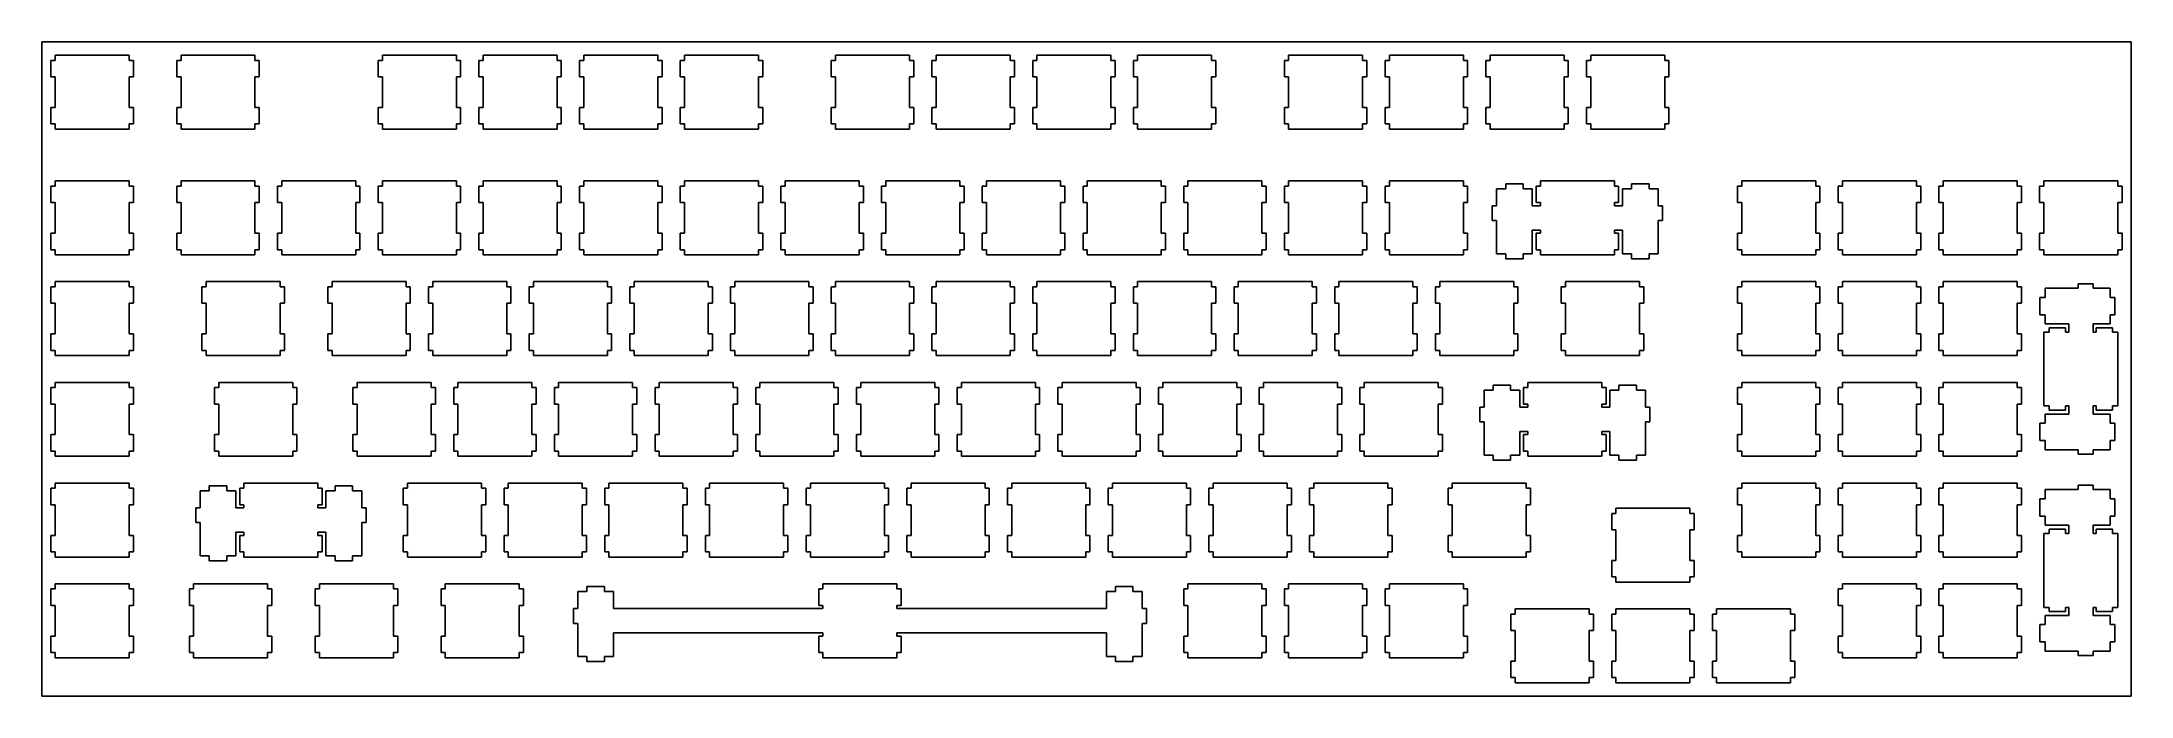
# Model space of a CAD drawing. Extents: x 0 to 395, y 0 to 124.
import ezdxf

# ---------------------------------------------------------------- set-up
doc = ezdxf.new("R2010")
doc.units = 0
doc.layers.get('0').update_dxf_attribs({"linetype": 'CONTINUOUS'})

msp = doc.modelspace()

# ---------------------------------------------------------------- linework, layer by layer
at = {"color": 0}
for p, q in [((0.09508, 124.083), (395.383, 124.083)), ((0.09508, 0.25769), (0.09508, 124.083)), ((395.383, 124.083), (395.383, 0.25769)), ((2.61965, 120.558), (1.81901, 120.558)), ((1.81901, 120.558), (1.81901, 117.458)), ((2.61965, 121.558), (2.61965, 120.558)), ((16.6192, 121.558), (2.61965, 121.558)), ((16.6192, 120.558), (16.6192, 121.558)), ((17.4198, 120.558), (16.6192, 120.558)), ((17.4198, 117.458), (17.4198, 120.558)), ((26.4322, 120.558), (25.6315, 120.558)), ((25.6315, 120.558), (25.6315, 117.458)), ((26.4322, 121.558), (26.4322, 120.558)), ((40.4315, 121.558), (26.4322, 121.558)), ((40.4315, 120.558), (40.4315, 121.558)), ((41.2309, 120.558), (40.4315, 120.558)), ((41.2309, 117.458), (41.2309, 120.558)), ((64.5322, 120.558), (63.7314, 120.558)), ((63.7314, 120.558), (63.7314, 117.458)), ((64.5322, 121.558), (64.5322, 120.558)), ((78.5315, 121.558), (64.5322, 121.558)), ((78.5315, 120.558), (78.5315, 121.558)), ((79.3309, 120.558), (78.5315, 120.558)), ((79.3309, 117.458), (79.3309, 120.558)), ((83.5822, 120.558), (82.7814, 120.558)), ((82.7814, 120.558), (82.7814, 117.458)), ((83.5822, 121.558), (83.5822, 120.558)), ((97.5815, 121.558), (83.5822, 121.558)), ((97.5815, 120.558), (97.5815, 121.558)), ((98.3809, 120.558), (97.5815, 120.558)), ((98.3809, 117.458), (98.3809, 120.558)), ((102.632, 120.558), (101.831, 120.558)), ((101.831, 120.558), (101.831, 117.458)), ((102.632, 121.558), (102.632, 120.558)), ((116.632, 121.558), (102.632, 121.558)), ((116.632, 120.558), (116.632, 121.558)), ((117.431, 120.558), (116.632, 120.558)), ((117.431, 117.458), (117.431, 120.558)), ((121.682, 120.558), (120.881, 120.558)), ((120.881, 120.558), (120.881, 117.458)), ((121.682, 121.558), (121.682, 120.558)), ((135.682, 121.558), (121.682, 121.558)), ((135.682, 120.558), (135.682, 121.558)), ((136.481, 120.558), (135.682, 120.558)), ((136.481, 117.458), (136.481, 120.558)), ((150.257, 120.558), (149.456, 120.558)), ((149.456, 120.558), (149.456, 117.458)), ((150.257, 121.558), (150.257, 120.558)), ((164.257, 121.558), (150.257, 121.558)), ((164.257, 120.558), (164.257, 121.558)), ((165.056, 120.558), (164.257, 120.558)), ((165.056, 117.458), (165.056, 120.558)), ((169.307, 120.558), (168.506, 120.558)), ((168.506, 120.558), (168.506, 117.458)), ((169.307, 121.558), (169.307, 120.558)), ((183.307, 121.558), (169.307, 121.558)), ((183.307, 120.558), (183.307, 121.558)), ((184.106, 120.558), (183.307, 120.558)), ((184.106, 117.458), (184.106, 120.558)), ((188.357, 120.558), (187.556, 120.558)), ((187.556, 120.558), (187.556, 117.458)), ((188.357, 121.558), (188.357, 120.558)), ((202.357, 121.558), (188.357, 121.558)), ((202.357, 120.558), (202.357, 121.558)), ((203.156, 120.558), (202.357, 120.558)), ((203.156, 117.458), (203.156, 120.558)), ((207.407, 120.558), (206.606, 120.558)), ((206.606, 120.558), (206.606, 117.458)), ((207.407, 121.558), (207.407, 120.558)), ((221.407, 121.558), (207.407, 121.558)), ((221.407, 120.558), (221.407, 121.558)), ((222.206, 120.558), (221.407, 120.558)), ((222.206, 117.458), (222.206, 120.558)), ((235.982, 120.558), (235.181, 120.558)), ((235.181, 120.558), (235.181, 117.458)), ((235.982, 121.558), (235.982, 120.558)), ((249.982, 121.558), (235.982, 121.558)), ((249.982, 120.558), (249.982, 121.558)), ((250.781, 120.558), (249.982, 120.558)), ((250.781, 117.458), (250.781, 120.558)), ((255.032, 120.558), (254.231, 120.558)), ((254.231, 120.558), (254.231, 117.458)), ((255.032, 121.558), (255.032, 120.558)), ((269.032, 121.558), (255.032, 121.558)), ((269.032, 120.558), (269.032, 121.558)), ((269.831, 120.558), (269.032, 120.558)), ((269.831, 117.458), (269.831, 120.558)), ((274.082, 120.558), (273.281, 120.558)), ((273.281, 120.558), (273.281, 117.458)), ((274.082, 121.558), (274.082, 120.558)), ((288.082, 121.558), (274.082, 121.558)), ((288.082, 120.558), (288.082, 121.558)), ((288.881, 120.558), (288.082, 120.558)), ((288.881, 117.458), (288.881, 120.558)), ((293.132, 120.558), (292.331, 120.558)), ((292.331, 120.558), (292.331, 117.458)), ((293.132, 121.558), (293.132, 120.558)), ((307.132, 121.558), (293.132, 121.558)), ((307.132, 120.558), (307.132, 121.558)), ((307.931, 120.558), (307.132, 120.558)), ((307.931, 117.458), (307.931, 120.558)), ((1.81901, 117.458), (2.61965, 117.458)), ((2.61965, 117.458), (2.61965, 111.658)), ((16.6192, 111.658), (16.6192, 117.458)), ((16.6192, 117.458), (17.4198, 117.458)), ((25.6315, 117.458), (26.4322, 117.458)), ((26.4322, 117.458), (26.4322, 111.658)), ((40.4315, 111.658), (40.4315, 117.458)), ((40.4315, 117.458), (41.2309, 117.458)), ((63.7314, 117.458), (64.5322, 117.458)), ((64.5322, 117.458), (64.5322, 111.658)), ((78.5315, 111.658), (78.5315, 117.458)), ((78.5315, 117.458), (79.3309, 117.458)), ((82.7814, 117.458), (83.5822, 117.458)), ((83.5822, 117.458), (83.5822, 111.658)), ((97.5815, 111.658), (97.5815, 117.458)), ((97.5815, 117.458), (98.3809, 117.458)), ((101.831, 117.458), (102.632, 117.458)), ((102.632, 117.458), (102.632, 111.658)), ((116.632, 111.658), (116.632, 117.458)), ((116.632, 117.458), (117.431, 117.458)), ((120.881, 117.458), (121.682, 117.458)), ((121.682, 117.458), (121.682, 111.658)), ((135.682, 111.658), (135.682, 117.458)), ((135.682, 117.458), (136.481, 117.458)), ((149.456, 117.458), (150.257, 117.458)), ((150.257, 117.458), (150.257, 111.658)), ((164.257, 111.658), (164.257, 117.458)), ((164.257, 117.458), (165.056, 117.458)), ((168.506, 117.458), (169.307, 117.458)), ((169.307, 117.458), (169.307, 111.658)), ((183.307, 111.658), (183.307, 117.458)), ((183.307, 117.458), (184.106, 117.458)), ((187.556, 117.458), (188.357, 117.458)), ((188.357, 117.458), (188.357, 111.658)), ((202.357, 111.658), (202.357, 117.458)), ((202.357, 117.458), (203.156, 117.458)), ((206.606, 117.458), (207.407, 117.458)), ((207.407, 117.458), (207.407, 111.658)), ((221.407, 111.658), (221.407, 117.458)), ((221.407, 117.458), (222.206, 117.458)), ((235.181, 117.458), (235.982, 117.458)), ((235.982, 117.458), (235.982, 111.658)), ((249.982, 111.658), (249.982, 117.458)), ((249.982, 117.458), (250.781, 117.458)), ((254.231, 117.458), (255.032, 117.458)), ((255.032, 117.458), (255.032, 111.658)), ((269.032, 111.658), (269.032, 117.458)), ((269.032, 117.458), (269.831, 117.458)), ((273.281, 117.458), (274.082, 117.458)), ((274.082, 117.458), (274.082, 111.658)), ((288.082, 111.658), (288.082, 117.458)), ((288.082, 117.458), (288.881, 117.458)), ((292.331, 117.458), (293.132, 117.458)), ((293.132, 117.458), (293.132, 111.658)), ((307.132, 111.658), (307.132, 117.458)), ((307.132, 117.458), (307.931, 117.458)), ((2.61965, 111.658), (1.81901, 111.658)), ((1.81901, 111.658), (1.81901, 108.558)), ((17.4198, 111.658), (16.6192, 111.658)), ((17.4198, 108.558), (17.4198, 111.658)), ((26.4322, 111.658), (25.6315, 111.658)), ((25.6315, 111.658), (25.6315, 108.558)), ((41.2309, 111.658), (40.4315, 111.658)), ((41.2309, 108.558), (41.2309, 111.658)), ((64.5322, 111.658), (63.7314, 111.658)), ((63.7314, 111.658), (63.7314, 108.558)), ((79.3309, 111.658), (78.5315, 111.658)), ((79.3309, 108.558), (79.3309, 111.658)), ((83.5822, 111.658), (82.7814, 111.658)), ((82.7814, 111.658), (82.7814, 108.558)), ((98.3809, 111.658), (97.5815, 111.658)), ((98.3809, 108.558), (98.3809, 111.658)), ((102.632, 111.658), (101.831, 111.658)), ((101.831, 111.658), (101.831, 108.558)), ((117.431, 111.658), (116.632, 111.658)), ((117.431, 108.558), (117.431, 111.658)), ((121.682, 111.658), (120.881, 111.658)), ((120.881, 111.658), (120.881, 108.558)), ((136.481, 111.658), (135.682, 111.658)), ((136.481, 108.558), (136.481, 111.658)), ((150.257, 111.658), (149.456, 111.658)), ((149.456, 111.658), (149.456, 108.558)), ((165.056, 111.658), (164.257, 111.658)), ((165.056, 108.558), (165.056, 111.658)), ((169.307, 111.658), (168.506, 111.658)), ((168.506, 111.658), (168.506, 108.558)), ((184.106, 111.658), (183.307, 111.658)), ((184.106, 108.558), (184.106, 111.658)), ((188.357, 111.658), (187.556, 111.658)), ((187.556, 111.658), (187.556, 108.558)), ((203.156, 111.658), (202.357, 111.658)), ((203.156, 108.558), (203.156, 111.658)), ((207.407, 111.658), (206.606, 111.658)), ((206.606, 111.658), (206.606, 108.558)), ((222.206, 111.658), (221.407, 111.658)), ((222.206, 108.558), (222.206, 111.658)), ((235.982, 111.658), (235.181, 111.658)), ((235.181, 111.658), (235.181, 108.558)), ((250.781, 111.658), (249.982, 111.658)), ((250.781, 108.558), (250.781, 111.658)), ((255.032, 111.658), (254.231, 111.658)), ((254.231, 111.658), (254.231, 108.558)), ((269.831, 111.658), (269.032, 111.658)), ((269.831, 108.558), (269.831, 111.658)), ((274.082, 111.658), (273.281, 111.658)), ((273.281, 111.658), (273.281, 108.558)), ((288.881, 111.658), (288.082, 111.658)), ((288.881, 108.558), (288.881, 111.658)), ((293.132, 111.658), (292.331, 111.658)), ((292.331, 111.658), (292.331, 108.558)), ((307.931, 111.658), (307.132, 111.658)), ((307.931, 108.558), (307.931, 111.658)), ((1.81901, 108.558), (2.61965, 108.558)), ((2.61965, 108.558), (2.61965, 107.559)), ((2.61965, 107.559), (16.6192, 107.559)), ((16.6192, 107.559), (16.6192, 108.558)), ((16.6192, 108.558), (17.4198, 108.558)), ((25.6315, 108.558), (26.4322, 108.558)), ((26.4322, 108.558), (26.4322, 107.559)), ((26.4322, 107.559), (40.4315, 107.559)), ((40.4315, 107.559), (40.4315, 108.558)), ((40.4315, 108.558), (41.2309, 108.558)), ((63.7314, 108.558), (64.5322, 108.558)), ((64.5322, 108.558), (64.5322, 107.559)), ((64.5322, 107.559), (78.5315, 107.559)), ((78.5315, 107.559), (78.5315, 108.558)), ((78.5315, 108.558), (79.3309, 108.558)), ((82.7814, 108.558), (83.5822, 108.558)), ((83.5822, 108.558), (83.5822, 107.559)), ((83.5822, 107.559), (97.5815, 107.559)), ((97.5815, 107.559), (97.5815, 108.558)), ((97.5815, 108.558), (98.3809, 108.558)), ((101.831, 108.558), (102.632, 108.558)), ((102.632, 108.558), (102.632, 107.559)), ((102.632, 107.559), (116.632, 107.559)), ((116.632, 107.559), (116.632, 108.558)), ((116.632, 108.558), (117.431, 108.558)), ((120.881, 108.558), (121.682, 108.558)), ((121.682, 108.558), (121.682, 107.559)), ((121.682, 107.559), (135.682, 107.559)), ((135.682, 107.559), (135.682, 108.558)), ((135.682, 108.558), (136.481, 108.558)), ((149.456, 108.558), (150.257, 108.558)), ((150.257, 108.558), (150.257, 107.559)), ((150.257, 107.559), (164.257, 107.559)), ((164.257, 107.559), (164.257, 108.558)), ((164.257, 108.558), (165.056, 108.558)), ((168.506, 108.558), (169.307, 108.558)), ((169.307, 108.558), (169.307, 107.559)), ((169.307, 107.559), (183.307, 107.559)), ((183.307, 107.559), (183.307, 108.558)), ((183.307, 108.558), (184.106, 108.558)), ((187.556, 108.558), (188.357, 108.558)), ((188.357, 108.558), (188.357, 107.559)), ((188.357, 107.559), (202.357, 107.559)), ((202.357, 107.559), (202.357, 108.558)), ((202.357, 108.558), (203.156, 108.558)), ((206.606, 108.558), (207.407, 108.558)), ((207.407, 108.558), (207.407, 107.559)), ((207.407, 107.559), (221.407, 107.559)), ((221.407, 107.559), (221.407, 108.558)), ((221.407, 108.558), (222.206, 108.558)), ((235.181, 108.558), (235.982, 108.558)), ((235.982, 108.558), (235.982, 107.559)), ((235.982, 107.559), (249.982, 107.559)), ((249.982, 107.559), (249.982, 108.558)), ((249.982, 108.558), (250.781, 108.558)), ((254.231, 108.558), (255.032, 108.558)), ((255.032, 108.558), (255.032, 107.559)), ((255.032, 107.559), (269.032, 107.559)), ((269.032, 107.559), (269.032, 108.558)), ((269.032, 108.558), (269.831, 108.558)), ((273.281, 108.558), (274.082, 108.558)), ((274.082, 108.558), (274.082, 107.559)), ((274.082, 107.559), (288.082, 107.559)), ((288.082, 107.559), (288.082, 108.558)), ((288.082, 108.558), (288.881, 108.558)), ((292.331, 108.558), (293.132, 108.558)), ((293.132, 108.558), (293.132, 107.559)), ((293.132, 107.559), (307.132, 107.559)), ((307.132, 107.559), (307.132, 108.558)), ((307.132, 108.558), (307.931, 108.558)), ((2.61965, 96.7465), (1.81901, 96.7465)), ((1.81901, 96.7465), (1.81901, 93.6459)), ((2.61965, 97.7456), (2.61965, 96.7465)), ((16.6192, 97.7456), (2.61965, 97.7456)), ((16.6192, 96.7465), (16.6192, 97.7456)), ((17.4198, 96.7465), (16.6192, 96.7465)), ((17.4198, 93.6459), (17.4198, 96.7465)), ((26.4322, 96.7465), (25.6315, 96.7465)), ((25.6315, 96.7465), (25.6315, 93.6459)), ((26.4322, 97.7456), (26.4322, 96.7465)), ((40.4315, 97.7456), (26.4322, 97.7456)), ((40.4315, 96.7465), (40.4315, 97.7456)), ((41.2309, 96.7465), (40.4315, 96.7465)), ((41.2309, 93.6459), (41.2309, 96.7465)), ((45.4822, 96.7465), (44.6814, 96.7465)), ((44.6814, 96.7465), (44.6814, 93.6459)), ((45.4822, 97.7456), (45.4822, 96.7465)), ((59.4815, 97.7456), (45.4822, 97.7456)), ((59.4815, 96.7465), (59.4815, 97.7456)), ((60.2809, 96.7465), (59.4815, 96.7465)), ((60.2809, 93.6459), (60.2809, 96.7465)), ((64.5322, 96.7465), (63.7314, 96.7465)), ((63.7314, 96.7465), (63.7314, 93.6459)), ((64.5322, 97.7456), (64.5322, 96.7465)), ((78.5315, 97.7456), (64.5322, 97.7456)), ((78.5315, 96.7465), (78.5315, 97.7456)), ((79.3309, 96.7465), (78.5315, 96.7465)), ((79.3309, 93.6459), (79.3309, 96.7465)), ((83.5822, 96.7465), (82.7814, 96.7465)), ((82.7814, 96.7465), (82.7814, 93.6459)), ((83.5822, 97.7456), (83.5822, 96.7465)), ((97.5815, 97.7456), (83.5822, 97.7456)), ((97.5815, 96.7465), (97.5815, 97.7456)), ((98.3809, 96.7465), (97.5815, 96.7465)), ((98.3809, 93.6459), (98.3809, 96.7465)), ((102.632, 96.7465), (101.831, 96.7465)), ((101.831, 96.7465), (101.831, 93.6459)), ((102.632, 97.7456), (102.632, 96.7465)), ((116.632, 97.7456), (102.632, 97.7456)), ((116.632, 96.7465), (116.632, 97.7456)), ((117.431, 96.7465), (116.632, 96.7465)), ((117.431, 93.6459), (117.431, 96.7465)), ((121.682, 96.7465), (120.881, 96.7465)), ((120.881, 96.7465), (120.881, 93.6459)), ((121.682, 97.7456), (121.682, 96.7465)), ((135.682, 97.7456), (121.682, 97.7456)), ((135.682, 96.7465), (135.682, 97.7456)), ((136.481, 96.7465), (135.682, 96.7465)), ((136.481, 93.6459), (136.481, 96.7465)), ((140.732, 96.7465), (139.931, 96.7465)), ((139.931, 96.7465), (139.931, 93.6459)), ((140.732, 97.7456), (140.732, 96.7465)), ((154.732, 97.7456), (140.732, 97.7456)), ((154.732, 96.7465), (154.732, 97.7456)), ((155.531, 96.7465), (154.732, 96.7465)), ((155.531, 93.6459), (155.531, 96.7465)), ((159.782, 96.7465), (158.981, 96.7465)), ((158.981, 96.7465), (158.981, 93.6459)), ((159.782, 97.7456), (159.782, 96.7465)), ((173.782, 97.7456), (159.782, 97.7456)), ((173.782, 96.7465), (173.782, 97.7456)), ((174.581, 96.7465), (173.782, 96.7465)), ((174.581, 93.6459), (174.581, 96.7465)), ((178.832, 96.7465), (178.031, 96.7465)), ((178.031, 96.7465), (178.031, 93.6459)), ((178.832, 97.7456), (178.832, 96.7465)), ((192.832, 97.7456), (178.832, 97.7456)), ((192.832, 96.7465), (192.832, 97.7456)), ((193.631, 96.7465), (192.832, 96.7465)), ((193.631, 93.6459), (193.631, 96.7465)), ((197.882, 96.7465), (197.081, 96.7465)), ((197.081, 96.7465), (197.081, 93.6459)), ((197.882, 97.7456), (197.882, 96.7465)), ((211.882, 97.7456), (197.882, 97.7456)), ((211.882, 96.7465), (211.882, 97.7456)), ((212.681, 96.7465), (211.882, 96.7465)), ((212.681, 93.6459), (212.681, 96.7465)), ((216.932, 96.7465), (216.131, 96.7465)), ((216.131, 96.7465), (216.131, 93.6459)), ((216.932, 97.7456), (216.932, 96.7465)), ((230.932, 97.7456), (216.932, 97.7456)), ((230.932, 96.7465), (230.932, 97.7456)), ((231.731, 96.7465), (230.932, 96.7465)), ((231.731, 93.6459), (231.731, 96.7465)), ((235.982, 96.7465), (235.181, 96.7465)), ((235.181, 96.7465), (235.181, 93.6459)), ((235.982, 97.7456), (235.982, 96.7465)), ((249.982, 97.7456), (235.982, 97.7456)), ((249.982, 96.7465), (249.982, 97.7456)), ((250.781, 96.7465), (249.982, 96.7465)), ((250.781, 93.6459), (250.781, 96.7465)), ((255.032, 96.7465), (254.231, 96.7465)), ((254.231, 96.7465), (254.231, 93.6459)), ((255.032, 97.7456), (255.032, 96.7465)), ((269.032, 97.7456), (255.032, 97.7456)), ((269.032, 96.7465), (269.032, 97.7456)), ((269.831, 96.7465), (269.032, 96.7465)), ((269.831, 93.6459), (269.831, 96.7465)), ((277.056, 96.2766), (275.332, 96.2766)), ((275.332, 96.2766), (275.332, 93.0465)), ((280.356, 97.1959), (277.056, 97.1959)), ((277.056, 97.1959), (277.056, 96.2766)), ((280.356, 96.2766), (280.356, 97.1959)), ((282.082, 96.2766), (280.356, 96.2766)), ((282.082, 93.0465), (282.082, 96.2766)), ((283.607, 96.7465), (282.806, 96.7465)), ((282.806, 96.7465), (282.806, 93.6459)), ((283.607, 97.7456), (283.607, 96.7465)), ((297.607, 97.7456), (283.607, 97.7456)), ((297.607, 96.7465), (297.607, 97.7456)), ((298.406, 96.7465), (297.607, 96.7465)), ((298.406, 93.6459), (298.406, 96.7465)), ((300.856, 96.2766), (299.132, 96.2766)), ((299.132, 96.2766), (299.132, 93.0465)), ((304.157, 97.1959), (300.856, 97.1959)), ((300.856, 97.1959), (300.856, 96.2766)), ((304.157, 96.2766), (304.157, 97.1959)), ((305.882, 96.2766), (304.157, 96.2766)), ((305.882, 93.0465), (305.882, 96.2766)), ((321.707, 96.7465), (320.906, 96.7465)), ((320.906, 96.7465), (320.906, 93.6459)), ((321.707, 97.7456), (321.707, 96.7465)), ((335.707, 97.7456), (321.707, 97.7456)), ((335.707, 96.7465), (335.707, 97.7456)), ((336.506, 96.7465), (335.707, 96.7465)), ((336.506, 93.6459), (336.506, 96.7465)), ((340.757, 96.7465), (339.956, 96.7465)), ((339.956, 96.7465), (339.956, 93.6459)), ((340.757, 97.7456), (340.757, 96.7465)), ((354.757, 97.7456), (340.757, 97.7456)), ((354.757, 96.7465), (354.757, 97.7456)), ((355.558, 96.7465), (354.757, 96.7465)), ((355.558, 93.6459), (355.558, 96.7465)), ((359.809, 96.7465), (359.008, 96.7465)), ((359.008, 96.7465), (359.008, 93.6459)), ((359.809, 97.7456), (359.809, 96.7465)), ((373.807, 97.7456), (359.809, 97.7456)), ((373.807, 96.7465), (373.807, 97.7456)), ((374.608, 96.7465), (373.807, 96.7465)), ((374.608, 93.6459), (374.608, 96.7465)), ((378.859, 96.7465), (378.058, 96.7465)), ((378.058, 96.7465), (378.058, 93.6459)), ((378.859, 97.7456), (378.859, 96.7465)), ((392.857, 97.7456), (378.859, 97.7456)), ((392.857, 96.7465), (392.857, 97.7456)), ((393.658, 96.7465), (392.857, 96.7465)), ((393.658, 93.6459), (393.658, 96.7465)), ((1.81901, 93.6459), (2.61965, 93.6459)), ((2.61965, 93.6459), (2.61965, 87.8459)), ((16.6192, 87.8459), (16.6192, 93.6459)), ((16.6192, 93.6459), (17.4198, 93.6459)), ((25.6315, 93.6459), (26.4322, 93.6459)), ((26.4322, 93.6459), (26.4322, 87.8459)), ((40.4315, 87.8459), (40.4315, 93.6459)), ((40.4315, 93.6459), (41.2309, 93.6459)), ((44.6814, 93.6459), (45.4822, 93.6459)), ((45.4822, 93.6459), (45.4822, 87.8459)), ((59.4815, 87.8459), (59.4815, 93.6459)), ((59.4815, 93.6459), (60.2809, 93.6459)), ((63.7314, 93.6459), (64.5322, 93.6459)), ((64.5322, 93.6459), (64.5322, 87.8459)), ((78.5315, 87.8459), (78.5315, 93.6459)), ((78.5315, 93.6459), (79.3309, 93.6459)), ((82.7814, 93.6459), (83.5822, 93.6459)), ((83.5822, 93.6459), (83.5822, 87.8459)), ((97.5815, 87.8459), (97.5815, 93.6459)), ((97.5815, 93.6459), (98.3809, 93.6459)), ((101.831, 93.6459), (102.632, 93.6459)), ((102.632, 93.6459), (102.632, 87.8459)), ((116.632, 87.8459), (116.632, 93.6459)), ((116.632, 93.6459), (117.431, 93.6459)), ((120.881, 93.6459), (121.682, 93.6459)), ((121.682, 93.6459), (121.682, 87.8459)), ((135.682, 87.8459), (135.682, 93.6459)), ((135.682, 93.6459), (136.481, 93.6459)), ((139.931, 93.6459), (140.732, 93.6459)), ((140.732, 93.6459), (140.732, 87.8459)), ((154.732, 87.8459), (154.732, 93.6459)), ((154.732, 93.6459), (155.531, 93.6459)), ((158.981, 93.6459), (159.782, 93.6459)), ((159.782, 93.6459), (159.782, 87.8459)), ((173.782, 87.8459), (173.782, 93.6459)), ((173.782, 93.6459), (174.581, 93.6459)), ((178.031, 93.6459), (178.832, 93.6459)), ((178.832, 93.6459), (178.832, 87.8459)), ((192.832, 87.8459), (192.832, 93.6459)), ((192.832, 93.6459), (193.631, 93.6459)), ((197.081, 93.6459), (197.882, 93.6459)), ((197.882, 93.6459), (197.882, 87.8459)), ((211.882, 87.8459), (211.882, 93.6459)), ((211.882, 93.6459), (212.681, 93.6459)), ((216.131, 93.6459), (216.932, 93.6459)), ((216.932, 93.6459), (216.932, 87.8459)), ((230.932, 87.8459), (230.932, 93.6459)), ((230.932, 93.6459), (231.731, 93.6459)), ((235.181, 93.6459), (235.982, 93.6459)), ((235.982, 93.6459), (235.982, 87.8459)), ((249.982, 87.8459), (249.982, 93.6459)), ((249.982, 93.6459), (250.781, 93.6459)), ((254.231, 93.6459), (255.032, 93.6459)), ((255.032, 93.6459), (255.032, 87.8459)), ((269.032, 87.8459), (269.032, 93.6459)), ((269.032, 93.6459), (269.831, 93.6459)), ((275.332, 93.0465), (274.507, 93.0465)), ((274.507, 93.0465), (274.507, 90.2462)), ((283.607, 93.0465), (282.082, 93.0465)), ((282.806, 93.6459), (283.607, 93.6459)), ((283.607, 93.6459), (283.607, 93.0465)), ((297.607, 93.0465), (297.607, 93.6459)), ((297.607, 93.6459), (298.406, 93.6459)), ((299.132, 93.0465), (297.607, 93.0465)), ((306.706, 93.0465), (305.882, 93.0465)), ((306.706, 90.2462), (306.706, 93.0465)), ((320.906, 93.6459), (321.707, 93.6459)), ((321.707, 93.6459), (321.707, 87.8459)), ((335.707, 87.8459), (335.707, 93.6459)), ((335.707, 93.6459), (336.506, 93.6459)), ((339.956, 93.6459), (340.757, 93.6459)), ((340.757, 93.6459), (340.757, 87.8459)), ((354.757, 87.8459), (354.757, 93.6459)), ((354.757, 93.6459), (355.558, 93.6459)), ((359.008, 93.6459), (359.809, 93.6459)), ((359.809, 93.6459), (359.809, 87.8459)), ((373.807, 87.8459), (373.807, 93.6459)), ((373.807, 93.6459), (374.608, 93.6459)), ((378.058, 93.6459), (378.859, 93.6459)), ((378.859, 93.6459), (378.859, 87.8459)), ((392.857, 87.8459), (392.857, 93.6459)), ((392.857, 93.6459), (393.658, 93.6459)), ((2.61965, 87.8459), (1.81901, 87.8459)), ((1.81901, 87.8459), (1.81901, 84.7467)), ((17.4198, 87.8459), (16.6192, 87.8459)), ((17.4198, 84.7467), (17.4198, 87.8459)), ((26.4322, 87.8459), (25.6315, 87.8459)), ((25.6315, 87.8459), (25.6315, 84.7467)), ((41.2309, 87.8459), (40.4315, 87.8459)), ((41.2309, 84.7467), (41.2309, 87.8459)), ((45.4822, 87.8459), (44.6814, 87.8459)), ((44.6814, 87.8459), (44.6814, 84.7467)), ((60.2809, 87.8459), (59.4815, 87.8459)), ((60.2809, 84.7467), (60.2809, 87.8459)), ((64.5322, 87.8459), (63.7314, 87.8459)), ((63.7314, 87.8459), (63.7314, 84.7467)), ((79.3309, 87.8459), (78.5315, 87.8459)), ((79.3309, 84.7467), (79.3309, 87.8459)), ((83.5822, 87.8459), (82.7814, 87.8459)), ((82.7814, 87.8459), (82.7814, 84.7467)), ((98.3809, 87.8459), (97.5815, 87.8459)), ((98.3809, 84.7467), (98.3809, 87.8459)), ((102.632, 87.8459), (101.831, 87.8459)), ((101.831, 87.8459), (101.831, 84.7467)), ((117.431, 87.8459), (116.632, 87.8459)), ((117.431, 84.7467), (117.431, 87.8459)), ((121.682, 87.8459), (120.881, 87.8459)), ((120.881, 87.8459), (120.881, 84.7467)), ((136.481, 87.8459), (135.682, 87.8459)), ((136.481, 84.7467), (136.481, 87.8459)), ((140.732, 87.8459), (139.931, 87.8459)), ((139.931, 87.8459), (139.931, 84.7467)), ((155.531, 87.8459), (154.732, 87.8459)), ((155.531, 84.7467), (155.531, 87.8459)), ((159.782, 87.8459), (158.981, 87.8459)), ((158.981, 87.8459), (158.981, 84.7467)), ((174.581, 87.8459), (173.782, 87.8459)), ((174.581, 84.7467), (174.581, 87.8459)), ((178.832, 87.8459), (178.031, 87.8459)), ((178.031, 87.8459), (178.031, 84.7467)), ((193.631, 87.8459), (192.832, 87.8459)), ((193.631, 84.7467), (193.631, 87.8459)), ((197.882, 87.8459), (197.081, 87.8459)), ((197.081, 87.8459), (197.081, 84.7467)), ((212.681, 87.8459), (211.882, 87.8459)), ((212.681, 84.7467), (212.681, 87.8459)), ((216.932, 87.8459), (216.131, 87.8459)), ((216.131, 87.8459), (216.131, 84.7467)), ((231.731, 87.8459), (230.932, 87.8459)), ((231.731, 84.7467), (231.731, 87.8459)), ((235.982, 87.8459), (235.181, 87.8459)), ((235.181, 87.8459), (235.181, 84.7467)), ((250.781, 87.8459), (249.982, 87.8459)), ((250.781, 84.7467), (250.781, 87.8459)), ((255.032, 87.8459), (254.231, 87.8459)), ((254.231, 87.8459), (254.231, 84.7467)), ((269.831, 87.8459), (269.032, 87.8459)), ((269.831, 84.7467), (269.831, 87.8459)), ((274.507, 90.2462), (275.332, 90.2462)), ((275.332, 90.2462), (275.332, 83.9763)), ((282.082, 83.9763), (282.082, 88.4467)), ((282.082, 88.4467), (283.607, 88.4467)), ((283.607, 87.8459), (282.806, 87.8459)), ((282.806, 87.8459), (282.806, 84.7467)), ((283.607, 88.4467), (283.607, 87.8459)), ((297.607, 87.8459), (297.607, 88.4467)), ((297.607, 88.4467), (299.132, 88.4467)), ((298.406, 87.8459), (297.607, 87.8459)), ((298.406, 84.7467), (298.406, 87.8459)), ((299.132, 88.4467), (299.132, 83.9763)), ((305.882, 83.9763), (305.882, 90.2462)), ((305.882, 90.2462), (306.706, 90.2462)), ((321.707, 87.8459), (320.906, 87.8459)), ((320.906, 87.8459), (320.906, 84.7467)), ((336.506, 87.8459), (335.707, 87.8459)), ((336.506, 84.7467), (336.506, 87.8459)), ((340.757, 87.8459), (339.956, 87.8459)), ((339.956, 87.8459), (339.956, 84.7467)), ((355.558, 87.8459), (354.757, 87.8459)), ((355.558, 84.7467), (355.558, 87.8459)), ((359.809, 87.8459), (359.008, 87.8459)), ((359.008, 87.8459), (359.008, 84.7467)), ((374.608, 87.8459), (373.807, 87.8459)), ((374.608, 84.7467), (374.608, 87.8459)), ((378.859, 87.8459), (378.058, 87.8459)), ((378.058, 87.8459), (378.058, 84.7467)), ((393.658, 87.8459), (392.857, 87.8459)), ((393.658, 84.7467), (393.658, 87.8459)), ((1.81901, 84.7467), (2.61965, 84.7467)), ((2.61965, 84.7467), (2.61965, 83.7463)), ((2.61965, 83.7463), (16.6192, 83.7463)), ((16.6192, 83.7463), (16.6192, 84.7467)), ((16.6192, 84.7467), (17.4198, 84.7467)), ((25.6315, 84.7467), (26.4322, 84.7467)), ((26.4322, 84.7467), (26.4322, 83.7463)), ((26.4322, 83.7463), (40.4315, 83.7463)), ((40.4315, 83.7463), (40.4315, 84.7467)), ((40.4315, 84.7467), (41.2309, 84.7467)), ((44.6814, 84.7467), (45.4822, 84.7467)), ((45.4822, 84.7467), (45.4822, 83.7463)), ((45.4822, 83.7463), (59.4815, 83.7463)), ((59.4815, 83.7463), (59.4815, 84.7467)), ((59.4815, 84.7467), (60.2809, 84.7467)), ((63.7314, 84.7467), (64.5322, 84.7467)), ((64.5322, 84.7467), (64.5322, 83.7463)), ((64.5322, 83.7463), (78.5315, 83.7463)), ((78.5315, 83.7463), (78.5315, 84.7467)), ((78.5315, 84.7467), (79.3309, 84.7467)), ((82.7814, 84.7467), (83.5822, 84.7467)), ((83.5822, 84.7467), (83.5822, 83.7463)), ((83.5822, 83.7463), (97.5815, 83.7463)), ((97.5815, 83.7463), (97.5815, 84.7467)), ((97.5815, 84.7467), (98.3809, 84.7467)), ((101.831, 84.7467), (102.632, 84.7467)), ((102.632, 84.7467), (102.632, 83.7463)), ((102.632, 83.7463), (116.632, 83.7463)), ((116.632, 83.7463), (116.632, 84.7467)), ((116.632, 84.7467), (117.431, 84.7467)), ((120.881, 84.7467), (121.682, 84.7467)), ((121.682, 84.7467), (121.682, 83.7463)), ((121.682, 83.7463), (135.682, 83.7463)), ((135.682, 83.7463), (135.682, 84.7467)), ((135.682, 84.7467), (136.481, 84.7467)), ((139.931, 84.7467), (140.732, 84.7467)), ((140.732, 84.7467), (140.732, 83.7463)), ((140.732, 83.7463), (154.732, 83.7463)), ((154.732, 83.7463), (154.732, 84.7467)), ((154.732, 84.7467), (155.531, 84.7467)), ((158.981, 84.7467), (159.782, 84.7467)), ((159.782, 84.7467), (159.782, 83.7463)), ((159.782, 83.7463), (173.782, 83.7463)), ((173.782, 83.7463), (173.782, 84.7467)), ((173.782, 84.7467), (174.581, 84.7467)), ((178.031, 84.7467), (178.832, 84.7467)), ((178.832, 84.7467), (178.832, 83.7463)), ((178.832, 83.7463), (192.832, 83.7463)), ((192.832, 83.7463), (192.832, 84.7467)), ((192.832, 84.7467), (193.631, 84.7467)), ((197.081, 84.7467), (197.882, 84.7467)), ((197.882, 84.7467), (197.882, 83.7463)), ((197.882, 83.7463), (211.882, 83.7463)), ((211.882, 83.7463), (211.882, 84.7467)), ((211.882, 84.7467), (212.681, 84.7467)), ((216.131, 84.7467), (216.932, 84.7467)), ((216.932, 84.7467), (216.932, 83.7463)), ((216.932, 83.7463), (230.932, 83.7463)), ((230.932, 83.7463), (230.932, 84.7467)), ((230.932, 84.7467), (231.731, 84.7467)), ((235.181, 84.7467), (235.982, 84.7467)), ((235.982, 84.7467), (235.982, 83.7463)), ((235.982, 83.7463), (249.982, 83.7463)), ((249.982, 83.7463), (249.982, 84.7467)), ((249.982, 84.7467), (250.781, 84.7467)), ((254.231, 84.7467), (255.032, 84.7467)), ((255.032, 84.7467), (255.032, 83.7463)), ((255.032, 83.7463), (269.032, 83.7463)), ((269.032, 83.7463), (269.032, 84.7467)), ((269.032, 84.7467), (269.831, 84.7467)), ((275.332, 83.9763), (277.056, 83.9763)), ((277.056, 83.9763), (277.056, 82.9966)), ((280.356, 82.9966), (280.356, 83.9763)), ((280.356, 83.9763), (282.082, 83.9763)), ((282.806, 84.7467), (283.607, 84.7467)), ((283.607, 84.7467), (283.607, 83.7463)), ((283.607, 83.7463), (297.607, 83.7463)), ((297.607, 83.7463), (297.607, 84.7467)), ((297.607, 84.7467), (298.406, 84.7467)), ((299.132, 83.9763), (300.856, 83.9763)), ((300.856, 83.9763), (300.856, 82.9966)), ((304.157, 82.9966), (304.157, 83.9763)), ((304.157, 83.9763), (305.882, 83.9763)), ((320.906, 84.7467), (321.707, 84.7467)), ((321.707, 84.7467), (321.707, 83.7463)), ((321.707, 83.7463), (335.707, 83.7463)), ((335.707, 83.7463), (335.707, 84.7467)), ((335.707, 84.7467), (336.506, 84.7467)), ((339.956, 84.7467), (340.757, 84.7467)), ((340.757, 84.7467), (340.757, 83.7463)), ((340.757, 83.7463), (354.757, 83.7463)), ((354.757, 83.7463), (354.757, 84.7467)), ((354.757, 84.7467), (355.558, 84.7467)), ((359.008, 84.7467), (359.809, 84.7467)), ((359.809, 84.7467), (359.809, 83.7463)), ((359.809, 83.7463), (373.807, 83.7463)), ((373.807, 83.7463), (373.807, 84.7467)), ((373.807, 84.7467), (374.608, 84.7467)), ((378.058, 84.7467), (378.859, 84.7467)), ((378.859, 84.7467), (378.859, 83.7463)), ((378.859, 83.7463), (392.857, 83.7463)), ((392.857, 83.7463), (392.857, 84.7467)), ((392.857, 84.7467), (393.658, 84.7467)), ((277.056, 82.9966), (280.356, 82.9966)), ((300.856, 82.9966), (304.157, 82.9966)), ((2.61965, 77.6965), (1.81901, 77.6965)), ((1.81901, 77.6965), (1.81901, 74.5959)), ((2.61965, 78.6956), (2.61965, 77.6965)), ((16.6192, 78.6956), (2.61965, 78.6956)), ((16.6192, 77.6965), (16.6192, 78.6956)), ((17.4198, 77.6965), (16.6192, 77.6965)), ((17.4198, 74.5959), (17.4198, 77.6965)), ((31.1947, 77.6965), (30.394, 77.6965)), ((30.394, 77.6965), (30.394, 74.5959)), ((31.1947, 78.6956), (31.1947, 77.6965)), ((45.194, 78.6956), (31.1947, 78.6956)), ((45.194, 77.6965), (45.194, 78.6956)), ((45.9948, 77.6965), (45.194, 77.6965)), ((45.9948, 74.5959), (45.9948, 77.6965)), ((55.0072, 77.6965), (54.2064, 77.6965)), ((54.2064, 77.6965), (54.2064, 74.5959)), ((55.0072, 78.6956), (55.0072, 77.6965)), ((69.0065, 78.6956), (55.0072, 78.6956)), ((69.0065, 77.6965), (69.0065, 78.6956)), ((69.8059, 77.6965), (69.0065, 77.6965)), ((69.8059, 74.5959), (69.8059, 77.6965)), ((74.0572, 77.6965), (73.2564, 77.6965)), ((73.2564, 77.6965), (73.2564, 74.5959)), ((74.0572, 78.6956), (74.0572, 77.6965)), ((88.0565, 78.6956), (74.0572, 78.6956)), ((88.0565, 77.6965), (88.0565, 78.6956)), ((88.8559, 77.6965), (88.0565, 77.6965)), ((88.8559, 74.5959), (88.8559, 77.6965)), ((93.1072, 77.6965), (92.3064, 77.6965)), ((92.3064, 77.6965), (92.3064, 74.5959)), ((93.1072, 78.6956), (93.1072, 77.6965)), ((107.107, 78.6956), (93.1072, 78.6956)), ((107.107, 77.6965), (107.107, 78.6956)), ((107.906, 77.6965), (107.107, 77.6965)), ((107.906, 74.5959), (107.906, 77.6965)), ((112.157, 77.6965), (111.356, 77.6965)), ((111.356, 77.6965), (111.356, 74.5959)), ((112.157, 78.6956), (112.157, 77.6965)), ((126.157, 78.6956), (112.157, 78.6956)), ((126.157, 77.6965), (126.157, 78.6956)), ((126.956, 77.6965), (126.157, 77.6965)), ((126.956, 74.5959), (126.956, 77.6965)), ((131.207, 77.6965), (130.406, 77.6965)), ((130.406, 77.6965), (130.406, 74.5959)), ((131.207, 78.6956), (131.207, 77.6965)), ((145.207, 78.6956), (131.207, 78.6956)), ((145.207, 77.6965), (145.207, 78.6956)), ((146.006, 77.6965), (145.207, 77.6965)), ((146.006, 74.5959), (146.006, 77.6965)), ((150.257, 77.6965), (149.456, 77.6965)), ((149.456, 77.6965), (149.456, 74.5959)), ((150.257, 78.6956), (150.257, 77.6965)), ((164.257, 78.6956), (150.257, 78.6956)), ((164.257, 77.6965), (164.257, 78.6956)), ((165.056, 77.6965), (164.257, 77.6965)), ((165.056, 74.5959), (165.056, 77.6965)), ((169.307, 77.6965), (168.506, 77.6965)), ((168.506, 77.6965), (168.506, 74.5959)), ((169.307, 78.6956), (169.307, 77.6965)), ((183.307, 78.6956), (169.307, 78.6956)), ((183.307, 77.6965), (183.307, 78.6956)), ((184.106, 77.6965), (183.307, 77.6965)), ((184.106, 74.5959), (184.106, 77.6965)), ((188.357, 77.6965), (187.556, 77.6965)), ((187.556, 77.6965), (187.556, 74.5959)), ((188.357, 78.6956), (188.357, 77.6965)), ((202.357, 78.6956), (188.357, 78.6956)), ((202.357, 77.6965), (202.357, 78.6956)), ((203.156, 77.6965), (202.357, 77.6965)), ((203.156, 74.5959), (203.156, 77.6965)), ((207.407, 77.6965), (206.606, 77.6965)), ((206.606, 77.6965), (206.606, 74.5959)), ((207.407, 78.6956), (207.407, 77.6965)), ((221.407, 78.6956), (207.407, 78.6956)), ((221.407, 77.6965), (221.407, 78.6956)), ((222.206, 77.6965), (221.407, 77.6965)), ((222.206, 74.5959), (222.206, 77.6965)), ((226.457, 77.6965), (225.656, 77.6965)), ((225.656, 77.6965), (225.656, 74.5959)), ((226.457, 78.6956), (226.457, 77.6965)), ((240.457, 78.6956), (226.457, 78.6956)), ((240.457, 77.6965), (240.457, 78.6956)), ((241.256, 77.6965), (240.457, 77.6965)), ((241.256, 74.5959), (241.256, 77.6965)), ((245.507, 77.6965), (244.706, 77.6965)), ((244.706, 77.6965), (244.706, 74.5959)), ((245.507, 78.6956), (245.507, 77.6965)), ((259.507, 78.6956), (245.507, 78.6956)), ((259.507, 77.6965), (259.507, 78.6956)), ((260.306, 77.6965), (259.507, 77.6965)), ((260.306, 74.5959), (260.306, 77.6965)), ((264.557, 77.6965), (263.756, 77.6965)), ((263.756, 77.6965), (263.756, 74.5959)), ((264.557, 78.6956), (264.557, 77.6965)), ((278.557, 78.6956), (264.557, 78.6956)), ((278.557, 77.6965), (278.557, 78.6956)), ((279.356, 77.6965), (278.557, 77.6965)), ((279.356, 74.5959), (279.356, 77.6965)), ((288.37, 77.6965), (287.569, 77.6965)), ((287.569, 77.6965), (287.569, 74.5959)), ((288.37, 78.6956), (288.37, 77.6965)), ((302.369, 78.6956), (288.37, 78.6956)), ((302.369, 77.6965), (302.369, 78.6956)), ((303.17, 77.6965), (302.369, 77.6965)), ((303.17, 74.5959), (303.17, 77.6965)), ((321.707, 77.6965), (320.906, 77.6965)), ((320.906, 77.6965), (320.906, 74.5959)), ((321.707, 78.6956), (321.707, 77.6965)), ((335.707, 78.6956), (321.707, 78.6956)), ((335.707, 77.6965), (335.707, 78.6956)), ((336.506, 77.6965), (335.707, 77.6965)), ((336.506, 74.5959), (336.506, 77.6965)), ((340.757, 77.6965), (339.956, 77.6965)), ((339.956, 77.6965), (339.956, 74.5959)), ((340.757, 78.6956), (340.757, 77.6965)), ((354.757, 78.6956), (340.757, 78.6956)), ((354.757, 77.6965), (354.757, 78.6956)), ((355.558, 77.6965), (354.757, 77.6965)), ((355.558, 74.5959), (355.558, 77.6965)), ((359.809, 77.6965), (359.008, 77.6965)), ((359.008, 77.6965), (359.008, 74.5959)), ((359.809, 78.6956), (359.809, 77.6965)), ((373.807, 78.6956), (359.809, 78.6956)), ((373.807, 77.6965), (373.807, 78.6956)), ((374.608, 77.6965), (373.807, 77.6965)), ((374.608, 74.5959), (374.608, 77.6965)), ((379.084, 75.722), (378.107, 75.722)), ((378.107, 75.722), (378.107, 72.4214)), ((385.357, 77.4457), (379.084, 77.4457)), ((379.084, 77.4457), (379.084, 75.722)), ((385.357, 78.2712), (385.357, 77.4457)), ((388.158, 78.2712), (385.357, 78.2712)), ((388.158, 77.4457), (388.158, 78.2712)), ((391.386, 77.4457), (388.158, 77.4457)), ((391.386, 75.722), (391.386, 77.4457)), ((392.307, 75.722), (391.386, 75.722)), ((392.307, 72.4214), (392.307, 75.722)), ((1.81901, 74.5959), (2.61965, 74.5959)), ((2.61965, 74.5959), (2.61965, 68.7959)), ((16.6192, 68.7959), (16.6192, 74.5959)), ((16.6192, 74.5959), (17.4198, 74.5959)), ((30.394, 74.5959), (31.1947, 74.5959)), ((31.1947, 74.5959), (31.1947, 68.7959)), ((45.194, 68.7959), (45.194, 74.5959)), ((45.194, 74.5959), (45.9948, 74.5959)), ((54.2064, 74.5959), (55.0072, 74.5959)), ((55.0072, 74.5959), (55.0072, 68.7959)), ((69.0065, 68.7959), (69.0065, 74.5959)), ((69.0065, 74.5959), (69.8059, 74.5959)), ((73.2564, 74.5959), (74.0572, 74.5959)), ((74.0572, 74.5959), (74.0572, 68.7959)), ((88.0565, 68.7959), (88.0565, 74.5959)), ((88.0565, 74.5959), (88.8559, 74.5959)), ((92.3064, 74.5959), (93.1072, 74.5959)), ((93.1072, 74.5959), (93.1072, 68.7959)), ((107.107, 68.7959), (107.107, 74.5959)), ((107.107, 74.5959), (107.906, 74.5959)), ((111.356, 74.5959), (112.157, 74.5959)), ((112.157, 74.5959), (112.157, 68.7959)), ((126.157, 68.7959), (126.157, 74.5959)), ((126.157, 74.5959), (126.956, 74.5959)), ((130.406, 74.5959), (131.207, 74.5959)), ((131.207, 74.5959), (131.207, 68.7959)), ((145.207, 68.7959), (145.207, 74.5959)), ((145.207, 74.5959), (146.006, 74.5959)), ((149.456, 74.5959), (150.257, 74.5959)), ((150.257, 74.5959), (150.257, 68.7959)), ((164.257, 68.7959), (164.257, 74.5959)), ((164.257, 74.5959), (165.056, 74.5959)), ((168.506, 74.5959), (169.307, 74.5959)), ((169.307, 74.5959), (169.307, 68.7959)), ((183.307, 68.7959), (183.307, 74.5959)), ((183.307, 74.5959), (184.106, 74.5959)), ((187.556, 74.5959), (188.357, 74.5959)), ((188.357, 74.5959), (188.357, 68.7959)), ((202.357, 68.7959), (202.357, 74.5959)), ((202.357, 74.5959), (203.156, 74.5959)), ((206.606, 74.5959), (207.407, 74.5959)), ((207.407, 74.5959), (207.407, 68.7959)), ((221.407, 68.7959), (221.407, 74.5959)), ((221.407, 74.5959), (222.206, 74.5959)), ((225.656, 74.5959), (226.457, 74.5959)), ((226.457, 74.5959), (226.457, 68.7959)), ((240.457, 68.7959), (240.457, 74.5959)), ((240.457, 74.5959), (241.256, 74.5959)), ((244.706, 74.5959), (245.507, 74.5959)), ((245.507, 74.5959), (245.507, 68.7959)), ((259.507, 68.7959), (259.507, 74.5959)), ((259.507, 74.5959), (260.306, 74.5959)), ((263.756, 74.5959), (264.557, 74.5959)), ((264.557, 74.5959), (264.557, 68.7959)), ((278.557, 68.7959), (278.557, 74.5959)), ((278.557, 74.5959), (279.356, 74.5959)), ((287.569, 74.5959), (288.37, 74.5959)), ((288.37, 74.5959), (288.37, 68.7959)), ((302.369, 68.7959), (302.369, 74.5959)), ((302.369, 74.5959), (303.17, 74.5959)), ((320.906, 74.5959), (321.707, 74.5959)), ((321.707, 74.5959), (321.707, 68.7959)), ((335.707, 68.7959), (335.707, 74.5959)), ((335.707, 74.5959), (336.506, 74.5959)), ((339.956, 74.5959), (340.757, 74.5959)), ((340.757, 74.5959), (340.757, 68.7959)), ((354.757, 68.7959), (354.757, 74.5959)), ((354.757, 74.5959), (355.558, 74.5959)), ((359.008, 74.5959), (359.809, 74.5959)), ((359.809, 74.5959), (359.809, 68.7959)), ((373.807, 68.7959), (373.807, 74.5959)), ((373.807, 74.5959), (374.608, 74.5959)), ((378.107, 72.4214), (379.084, 72.4214)), ((379.084, 72.4214), (379.084, 70.696)), ((391.386, 70.696), (391.386, 72.4214)), ((391.386, 72.4214), (392.307, 72.4214)), ((2.61965, 68.7959), (1.81901, 68.7959)), ((1.81901, 68.7959), (1.81901, 65.6967)), ((17.4198, 68.7959), (16.6192, 68.7959)), ((17.4198, 65.6967), (17.4198, 68.7959)), ((31.1947, 68.7959), (30.394, 68.7959)), ((30.394, 68.7959), (30.394, 65.6967)), ((45.9948, 68.7959), (45.194, 68.7959)), ((45.9948, 65.6967), (45.9948, 68.7959)), ((55.0072, 68.7959), (54.2064, 68.7959)), ((54.2064, 68.7959), (54.2064, 65.6967)), ((69.8059, 68.7959), (69.0065, 68.7959)), ((69.8059, 65.6967), (69.8059, 68.7959)), ((74.0572, 68.7959), (73.2564, 68.7959)), ((73.2564, 68.7959), (73.2564, 65.6967)), ((88.8559, 68.7959), (88.0565, 68.7959)), ((88.8559, 65.6967), (88.8559, 68.7959)), ((93.1072, 68.7959), (92.3064, 68.7959)), ((92.3064, 68.7959), (92.3064, 65.6967)), ((107.906, 68.7959), (107.107, 68.7959)), ((107.906, 65.6967), (107.906, 68.7959)), ((112.157, 68.7959), (111.356, 68.7959)), ((111.356, 68.7959), (111.356, 65.6967)), ((126.956, 68.7959), (126.157, 68.7959)), ((126.956, 65.6967), (126.956, 68.7959)), ((131.207, 68.7959), (130.406, 68.7959)), ((130.406, 68.7959), (130.406, 65.6967)), ((146.006, 68.7959), (145.207, 68.7959)), ((146.006, 65.6967), (146.006, 68.7959)), ((150.257, 68.7959), (149.456, 68.7959)), ((149.456, 68.7959), (149.456, 65.6967)), ((165.056, 68.7959), (164.257, 68.7959)), ((165.056, 65.6967), (165.056, 68.7959)), ((169.307, 68.7959), (168.506, 68.7959)), ((168.506, 68.7959), (168.506, 65.6967)), ((184.106, 68.7959), (183.307, 68.7959)), ((184.106, 65.6967), (184.106, 68.7959)), ((188.357, 68.7959), (187.556, 68.7959)), ((187.556, 68.7959), (187.556, 65.6967)), ((203.156, 68.7959), (202.357, 68.7959)), ((203.156, 65.6967), (203.156, 68.7959)), ((207.407, 68.7959), (206.606, 68.7959)), ((206.606, 68.7959), (206.606, 65.6967)), ((222.206, 68.7959), (221.407, 68.7959)), ((222.206, 65.6967), (222.206, 68.7959)), ((226.457, 68.7959), (225.656, 68.7959)), ((225.656, 68.7959), (225.656, 65.6967)), ((241.256, 68.7959), (240.457, 68.7959)), ((241.256, 65.6967), (241.256, 68.7959)), ((245.507, 68.7959), (244.706, 68.7959)), ((244.706, 68.7959), (244.706, 65.6967)), ((260.306, 68.7959), (259.507, 68.7959)), ((260.306, 65.6967), (260.306, 68.7959)), ((264.557, 68.7959), (263.756, 68.7959)), ((263.756, 68.7959), (263.756, 65.6967)), ((279.356, 68.7959), (278.557, 68.7959)), ((279.356, 65.6967), (279.356, 68.7959)), ((288.37, 68.7959), (287.569, 68.7959)), ((287.569, 68.7959), (287.569, 65.6967)), ((303.17, 68.7959), (302.369, 68.7959)), ((303.17, 65.6967), (303.17, 68.7959)), ((321.707, 68.7959), (320.906, 68.7959)), ((320.906, 68.7959), (320.906, 65.6967)), ((336.506, 68.7959), (335.707, 68.7959)), ((336.506, 65.6967), (336.506, 68.7959)), ((340.757, 68.7959), (339.956, 68.7959)), ((339.956, 68.7959), (339.956, 65.6967)), ((355.558, 68.7959), (354.757, 68.7959)), ((355.558, 65.6967), (355.558, 68.7959)), ((359.809, 68.7959), (359.008, 68.7959)), ((359.008, 68.7959), (359.008, 65.6967)), ((374.608, 68.7959), (373.807, 68.7959)), ((374.608, 65.6967), (374.608, 68.7959)), ((379.857, 69.1706), (378.859, 69.1706)), ((378.859, 69.1706), (378.859, 55.1713)), ((379.084, 70.696), (383.558, 70.696)), ((382.958, 69.9714), (379.857, 69.9714)), ((379.857, 69.9714), (379.857, 69.1706)), ((382.958, 69.1706), (382.958, 69.9714)), ((383.558, 69.1706), (382.958, 69.1706)), ((383.558, 70.696), (383.558, 69.1706)), ((388.158, 69.1706), (388.158, 70.696)), ((388.158, 70.696), (391.386, 70.696)), ((388.758, 69.1706), (388.158, 69.1706)), ((391.855, 69.9714), (388.758, 69.9714)), ((388.758, 69.9714), (388.758, 69.1706)), ((391.855, 69.1706), (391.855, 69.9714)), ((392.857, 69.1706), (391.855, 69.1706)), ((392.857, 55.1713), (392.857, 69.1706)), ((1.81901, 65.6967), (2.61965, 65.6967)), ((2.61965, 65.6967), (2.61965, 64.6963)), ((2.61965, 64.6963), (16.6192, 64.6963)), ((16.6192, 64.6963), (16.6192, 65.6967)), ((16.6192, 65.6967), (17.4198, 65.6967)), ((30.394, 65.6967), (31.1947, 65.6967)), ((31.1947, 65.6967), (31.1947, 64.6963)), ((31.1947, 64.6963), (45.194, 64.6963)), ((45.194, 64.6963), (45.194, 65.6967)), ((45.194, 65.6967), (45.9948, 65.6967)), ((54.2064, 65.6967), (55.0072, 65.6967)), ((55.0072, 65.6967), (55.0072, 64.6963)), ((55.0072, 64.6963), (69.0065, 64.6963)), ((69.0065, 64.6963), (69.0065, 65.6967)), ((69.0065, 65.6967), (69.8059, 65.6967)), ((73.2564, 65.6967), (74.0572, 65.6967)), ((74.0572, 65.6967), (74.0572, 64.6963)), ((74.0572, 64.6963), (88.0565, 64.6963)), ((88.0565, 64.6963), (88.0565, 65.6967)), ((88.0565, 65.6967), (88.8559, 65.6967)), ((92.3064, 65.6967), (93.1072, 65.6967)), ((93.1072, 65.6967), (93.1072, 64.6963)), ((93.1072, 64.6963), (107.107, 64.6963)), ((107.107, 64.6963), (107.107, 65.6967)), ((107.107, 65.6967), (107.906, 65.6967)), ((111.356, 65.6967), (112.157, 65.6967)), ((112.157, 65.6967), (112.157, 64.6963)), ((112.157, 64.6963), (126.157, 64.6963)), ((126.157, 64.6963), (126.157, 65.6967)), ((126.157, 65.6967), (126.956, 65.6967)), ((130.406, 65.6967), (131.207, 65.6967)), ((131.207, 65.6967), (131.207, 64.6963)), ((131.207, 64.6963), (145.207, 64.6963)), ((145.207, 64.6963), (145.207, 65.6967)), ((145.207, 65.6967), (146.006, 65.6967)), ((149.456, 65.6967), (150.257, 65.6967)), ((150.257, 65.6967), (150.257, 64.6963)), ((150.257, 64.6963), (164.257, 64.6963)), ((164.257, 64.6963), (164.257, 65.6967)), ((164.257, 65.6967), (165.056, 65.6967)), ((168.506, 65.6967), (169.307, 65.6967)), ((169.307, 65.6967), (169.307, 64.6963)), ((169.307, 64.6963), (183.307, 64.6963)), ((183.307, 64.6963), (183.307, 65.6967)), ((183.307, 65.6967), (184.106, 65.6967)), ((187.556, 65.6967), (188.357, 65.6967)), ((188.357, 65.6967), (188.357, 64.6963)), ((188.357, 64.6963), (202.357, 64.6963)), ((202.357, 64.6963), (202.357, 65.6967)), ((202.357, 65.6967), (203.156, 65.6967)), ((206.606, 65.6967), (207.407, 65.6967)), ((207.407, 65.6967), (207.407, 64.6963)), ((207.407, 64.6963), (221.407, 64.6963)), ((221.407, 64.6963), (221.407, 65.6967)), ((221.407, 65.6967), (222.206, 65.6967)), ((225.656, 65.6967), (226.457, 65.6967)), ((226.457, 65.6967), (226.457, 64.6963)), ((226.457, 64.6963), (240.457, 64.6963)), ((240.457, 64.6963), (240.457, 65.6967)), ((240.457, 65.6967), (241.256, 65.6967)), ((244.706, 65.6967), (245.507, 65.6967)), ((245.507, 65.6967), (245.507, 64.6963)), ((245.507, 64.6963), (259.507, 64.6963)), ((259.507, 64.6963), (259.507, 65.6967)), ((259.507, 65.6967), (260.306, 65.6967)), ((263.756, 65.6967), (264.557, 65.6967)), ((264.557, 65.6967), (264.557, 64.6963)), ((264.557, 64.6963), (278.557, 64.6963)), ((278.557, 64.6963), (278.557, 65.6967)), ((278.557, 65.6967), (279.356, 65.6967)), ((287.569, 65.6967), (288.37, 65.6967)), ((288.37, 65.6967), (288.37, 64.6963)), ((288.37, 64.6963), (302.369, 64.6963)), ((302.369, 64.6963), (302.369, 65.6967)), ((302.369, 65.6967), (303.17, 65.6967)), ((320.906, 65.6967), (321.707, 65.6967)), ((321.707, 65.6967), (321.707, 64.6963)), ((321.707, 64.6963), (335.707, 64.6963)), ((335.707, 64.6963), (335.707, 65.6967)), ((335.707, 65.6967), (336.506, 65.6967)), ((339.956, 65.6967), (340.757, 65.6967)), ((340.757, 65.6967), (340.757, 64.6963)), ((340.757, 64.6963), (354.757, 64.6963)), ((354.757, 64.6963), (354.757, 65.6967)), ((354.757, 65.6967), (355.558, 65.6967)), ((359.008, 65.6967), (359.809, 65.6967)), ((359.809, 65.6967), (359.809, 64.6963)), ((359.809, 64.6963), (373.807, 64.6963)), ((373.807, 64.6963), (373.807, 65.6967)), ((373.807, 65.6967), (374.608, 65.6967)), ((2.61965, 59.6456), (2.61965, 58.6465)), ((16.6192, 59.6456), (2.61965, 59.6456)), ((16.6192, 58.6465), (16.6192, 59.6456)), ((33.5759, 59.6456), (33.5759, 58.6465)), ((47.5753, 59.6456), (33.5759, 59.6456)), ((47.5753, 58.6465), (47.5753, 59.6456)), ((59.7697, 59.6456), (59.7697, 58.6465)), ((73.769, 59.6456), (59.7697, 59.6456)), ((73.769, 58.6465), (73.769, 59.6456)), ((78.8197, 59.6456), (78.8197, 58.6465)), ((92.819, 59.6456), (78.8197, 59.6456)), ((92.819, 58.6465), (92.819, 59.6456)), ((97.8697, 59.6456), (97.8697, 58.6465)), ((111.869, 59.6456), (97.8697, 59.6456)), ((111.869, 58.6465), (111.869, 59.6456)), ((116.92, 59.6456), (116.92, 58.6465)), ((130.919, 59.6456), (116.92, 59.6456)), ((130.919, 58.6465), (130.919, 59.6456)), ((135.97, 59.6456), (135.97, 58.6465)), ((149.969, 59.6456), (135.97, 59.6456)), ((149.969, 58.6465), (149.969, 59.6456)), ((155.02, 59.6456), (155.02, 58.6465)), ((169.019, 59.6456), (155.02, 59.6456)), ((169.019, 58.6465), (169.019, 59.6456)), ((174.07, 59.6456), (174.07, 58.6465)), ((188.069, 59.6456), (174.07, 59.6456)), ((188.069, 58.6465), (188.069, 59.6456)), ((193.12, 59.6456), (193.12, 58.6465)), ((207.119, 59.6456), (193.12, 59.6456)), ((207.119, 58.6465), (207.119, 59.6456)), ((212.17, 59.6456), (212.17, 58.6465)), ((226.169, 59.6456), (212.17, 59.6456)), ((226.169, 58.6465), (226.169, 59.6456)), ((231.22, 59.6456), (231.22, 58.6465)), ((245.219, 59.6456), (231.22, 59.6456)), ((245.219, 58.6465), (245.219, 59.6456)), ((250.27, 59.6456), (250.27, 58.6465)), ((264.269, 59.6456), (250.27, 59.6456)), ((264.269, 58.6465), (264.269, 59.6456)), ((281.226, 59.6456), (281.226, 58.6465)), ((295.225, 59.6456), (281.226, 59.6456)), ((295.225, 58.6465), (295.225, 59.6456)), ((321.707, 59.6456), (321.707, 58.6465)), ((335.707, 59.6456), (321.707, 59.6456)), ((335.707, 58.6465), (335.707, 59.6456)), ((340.757, 59.6456), (340.757, 58.6465)), ((354.757, 59.6456), (340.757, 59.6456)), ((354.757, 58.6465), (354.757, 59.6456)), ((359.809, 59.6456), (359.809, 58.6465)), ((373.807, 59.6456), (359.809, 59.6456)), ((373.807, 58.6465), (373.807, 59.6456)), ((2.61965, 58.6465), (1.81901, 58.6465)), ((1.81901, 58.6465), (1.81901, 55.5459)), ((1.81901, 55.5459), (2.61965, 55.5459)), ((2.61965, 55.5459), (2.61965, 49.7459)), ((17.4198, 58.6465), (16.6192, 58.6465)), ((16.6192, 49.7459), (16.6192, 55.5459)), ((16.6192, 55.5459), (17.4198, 55.5459)), ((17.4198, 55.5459), (17.4198, 58.6465)), ((33.5759, 58.6465), (32.7753, 58.6465)), ((32.7753, 58.6465), (32.7753, 55.5459)), ((32.7753, 55.5459), (33.5759, 55.5459)), ((33.5759, 55.5459), (33.5759, 49.7459)), ((48.3761, 58.6465), (47.5753, 58.6465)), ((47.5753, 49.7459), (47.5753, 55.5459)), ((47.5753, 55.5459), (48.3761, 55.5459)), ((48.3761, 55.5459), (48.3761, 58.6465)), ((59.7697, 58.6465), (58.9689, 58.6465)), ((58.9689, 58.6465), (58.9689, 55.5459)), ((58.9689, 55.5459), (59.7697, 55.5459)), ((59.7697, 55.5459), (59.7697, 49.7459)), ((74.5698, 58.6465), (73.769, 58.6465)), ((73.769, 49.7459), (73.769, 55.5459)), ((73.769, 55.5459), (74.5698, 55.5459)), ((74.5698, 55.5459), (74.5698, 58.6465)), ((78.8197, 58.6465), (78.0189, 58.6465)), ((78.0189, 58.6465), (78.0189, 55.5459)), ((78.0189, 55.5459), (78.8197, 55.5459)), ((78.8197, 55.5459), (78.8197, 49.7459)), ((93.6198, 58.6465), (92.819, 58.6465)), ((92.819, 49.7459), (92.819, 55.5459)), ((92.819, 55.5459), (93.6198, 55.5459)), ((93.6198, 55.5459), (93.6198, 58.6465)), ((97.8697, 58.6465), (97.0689, 58.6465)), ((97.0689, 58.6465), (97.0689, 55.5459)), ((97.0689, 55.5459), (97.8697, 55.5459)), ((97.8697, 55.5459), (97.8697, 49.7459)), ((112.67, 58.6465), (111.869, 58.6465)), ((111.869, 49.7459), (111.869, 55.5459)), ((111.869, 55.5459), (112.67, 55.5459)), ((112.67, 55.5459), (112.67, 58.6465)), ((116.92, 58.6465), (116.119, 58.6465)), ((116.119, 58.6465), (116.119, 55.5459)), ((116.119, 55.5459), (116.92, 55.5459)), ((116.92, 55.5459), (116.92, 49.7459)), ((131.72, 58.6465), (130.919, 58.6465)), ((130.919, 49.7459), (130.919, 55.5459)), ((130.919, 55.5459), (131.72, 55.5459)), ((131.72, 55.5459), (131.72, 58.6465)), ((135.97, 58.6465), (135.169, 58.6465)), ((135.169, 58.6465), (135.169, 55.5459)), ((135.169, 55.5459), (135.97, 55.5459)), ((135.97, 55.5459), (135.97, 49.7459)), ((150.77, 58.6465), (149.969, 58.6465)), ((149.969, 49.7459), (149.969, 55.5459)), ((149.969, 55.5459), (150.77, 55.5459)), ((150.77, 55.5459), (150.77, 58.6465)), ((155.02, 58.6465), (154.219, 58.6465)), ((154.219, 58.6465), (154.219, 55.5459)), ((154.219, 55.5459), (155.02, 55.5459)), ((155.02, 55.5459), (155.02, 49.7459)), ((169.82, 58.6465), (169.019, 58.6465)), ((169.019, 49.7459), (169.019, 55.5459)), ((169.019, 55.5459), (169.82, 55.5459)), ((169.82, 55.5459), (169.82, 58.6465)), ((174.07, 58.6465), (173.269, 58.6465)), ((173.269, 58.6465), (173.269, 55.5459)), ((173.269, 55.5459), (174.07, 55.5459)), ((174.07, 55.5459), (174.07, 49.7459)), ((188.87, 58.6465), (188.069, 58.6465)), ((188.069, 49.7459), (188.069, 55.5459)), ((188.069, 55.5459), (188.87, 55.5459)), ((188.87, 55.5459), (188.87, 58.6465)), ((193.12, 58.6465), (192.319, 58.6465)), ((192.319, 58.6465), (192.319, 55.5459)), ((192.319, 55.5459), (193.12, 55.5459)), ((193.12, 55.5459), (193.12, 49.7459)), ((207.92, 58.6465), (207.119, 58.6465)), ((207.119, 49.7459), (207.119, 55.5459)), ((207.119, 55.5459), (207.92, 55.5459)), ((207.92, 55.5459), (207.92, 58.6465)), ((212.17, 58.6465), (211.369, 58.6465)), ((211.369, 58.6465), (211.369, 55.5459)), ((211.369, 55.5459), (212.17, 55.5459)), ((212.17, 55.5459), (212.17, 49.7459)), ((226.97, 58.6465), (226.169, 58.6465)), ((226.169, 49.7459), (226.169, 55.5459)), ((226.169, 55.5459), (226.97, 55.5459)), ((226.97, 55.5459), (226.97, 58.6465)), ((231.22, 58.6465), (230.419, 58.6465)), ((230.419, 58.6465), (230.419, 55.5459)), ((230.419, 55.5459), (231.22, 55.5459)), ((231.22, 55.5459), (231.22, 49.7459)), ((246.02, 58.6465), (245.219, 58.6465)), ((245.219, 49.7459), (245.219, 55.5459)), ((245.219, 55.5459), (246.02, 55.5459)), ((246.02, 55.5459), (246.02, 58.6465)), ((250.27, 58.6465), (249.469, 58.6465)), ((249.469, 58.6465), (249.469, 55.5459)), ((249.469, 55.5459), (250.27, 55.5459)), ((250.27, 55.5459), (250.27, 49.7459)), ((265.07, 58.6465), (264.269, 58.6465)), ((264.269, 49.7459), (264.269, 55.5459)), ((264.269, 55.5459), (265.07, 55.5459)), ((265.07, 55.5459), (265.07, 58.6465)), ((274.676, 58.1766), (272.951, 58.1766)), ((272.951, 58.1766), (272.951, 54.9465)), ((277.975, 59.0959), (274.676, 59.0959)), ((274.676, 59.0959), (274.676, 58.1766)), ((277.975, 58.1766), (277.975, 59.0959)), ((279.701, 58.1766), (277.975, 58.1766)), ((279.701, 54.9465), (279.701, 58.1766)), ((281.226, 58.6465), (280.425, 58.6465)), ((280.425, 58.6465), (280.425, 55.5459)), ((280.425, 55.5459), (281.226, 55.5459)), ((281.226, 55.5459), (281.226, 54.9465)), ((296.026, 58.6465), (295.225, 58.6465)), ((295.225, 54.9465), (295.225, 55.5459)), ((295.225, 55.5459), (296.026, 55.5459)), ((296.026, 55.5459), (296.026, 58.6465)), ((298.476, 58.1766), (296.751, 58.1766)), ((296.751, 58.1766), (296.751, 54.9465)), ((301.775, 59.0959), (298.476, 59.0959)), ((298.476, 59.0959), (298.476, 58.1766)), ((301.775, 58.1766), (301.775, 59.0959)), ((303.5, 58.1766), (301.775, 58.1766)), ((303.5, 54.9465), (303.5, 58.1766)), ((321.707, 58.6465), (320.906, 58.6465)), ((320.906, 58.6465), (320.906, 55.5459)), ((320.906, 55.5459), (321.707, 55.5459)), ((321.707, 55.5459), (321.707, 49.7459)), ((336.506, 58.6465), (335.707, 58.6465)), ((335.707, 49.7459), (335.707, 55.5459)), ((335.707, 55.5459), (336.506, 55.5459)), ((336.506, 55.5459), (336.506, 58.6465)), ((340.757, 58.6465), (339.956, 58.6465)), ((339.956, 58.6465), (339.956, 55.5459)), ((339.956, 55.5459), (340.757, 55.5459)), ((340.757, 55.5459), (340.757, 49.7459)), ((355.558, 58.6465), (354.757, 58.6465)), ((354.757, 49.7459), (354.757, 55.5459)), ((354.757, 55.5459), (355.558, 55.5459)), ((355.558, 55.5459), (355.558, 58.6465)), ((359.809, 58.6465), (359.008, 58.6465)), ((359.008, 58.6465), (359.008, 55.5459)), ((359.008, 55.5459), (359.809, 55.5459)), ((359.809, 55.5459), (359.809, 49.7459)), ((374.608, 58.6465), (373.807, 58.6465)), ((373.807, 49.7459), (373.807, 55.5459)), ((373.807, 55.5459), (374.608, 55.5459)), ((374.608, 55.5459), (374.608, 58.6465)), ((272.951, 54.9465), (272.125, 54.9465)), ((272.125, 54.9465), (272.125, 52.1462)), ((272.125, 52.1462), (272.951, 52.1462)), ((272.951, 52.1462), (272.951, 45.8763)), ((281.226, 54.9465), (279.701, 54.9465)), ((296.751, 54.9465), (295.225, 54.9465)), ((304.326, 54.9465), (303.5, 54.9465)), ((303.5, 45.8763), (303.5, 52.1462)), ((303.5, 52.1462), (304.326, 52.1462)), ((304.326, 52.1462), (304.326, 54.9465)), ((379.084, 51.9218), (378.107, 51.9218)), ((378.107, 51.9218), (378.107, 48.6212)), ((378.859, 55.1713), (379.857, 55.1713)), ((383.558, 53.6455), (379.084, 53.6455)), ((379.084, 53.6455), (379.084, 51.9218)), ((379.857, 55.1713), (379.857, 54.3719)), ((379.857, 54.3719), (382.958, 54.3719)), ((382.958, 54.3719), (382.958, 55.1713)), ((382.958, 55.1713), (383.558, 55.1713)), ((383.558, 55.1713), (383.558, 53.6455)), ((388.158, 53.6455), (388.158, 55.1713)), ((388.158, 55.1713), (388.758, 55.1713)), ((391.386, 53.6455), (388.158, 53.6455)), ((388.758, 55.1713), (388.758, 54.3719)), ((388.758, 54.3719), (391.855, 54.3719)), ((391.386, 51.9218), (391.386, 53.6455)), ((392.307, 51.9218), (391.386, 51.9218)), ((391.855, 54.3719), (391.855, 55.1713)), ((391.855, 55.1713), (392.857, 55.1713)), ((392.307, 48.6212), (392.307, 51.9218)), ((2.61965, 49.7459), (1.81901, 49.7459)), ((1.81901, 49.7459), (1.81901, 46.6467)), ((17.4198, 49.7459), (16.6192, 49.7459)), ((17.4198, 46.6467), (17.4198, 49.7459)), ((33.5759, 49.7459), (32.7753, 49.7459)), ((32.7753, 49.7459), (32.7753, 46.6467)), ((48.3761, 49.7459), (47.5753, 49.7459)), ((48.3761, 46.6467), (48.3761, 49.7459)), ((59.7697, 49.7459), (58.9689, 49.7459)), ((58.9689, 49.7459), (58.9689, 46.6467)), ((74.5698, 49.7459), (73.769, 49.7459)), ((74.5698, 46.6467), (74.5698, 49.7459)), ((78.8197, 49.7459), (78.0189, 49.7459)), ((78.0189, 49.7459), (78.0189, 46.6467)), ((93.6198, 49.7459), (92.819, 49.7459)), ((93.6198, 46.6467), (93.6198, 49.7459)), ((97.8697, 49.7459), (97.0689, 49.7459)), ((97.0689, 49.7459), (97.0689, 46.6467)), ((112.67, 49.7459), (111.869, 49.7459)), ((112.67, 46.6467), (112.67, 49.7459)), ((116.92, 49.7459), (116.119, 49.7459)), ((116.119, 49.7459), (116.119, 46.6467)), ((131.72, 49.7459), (130.919, 49.7459)), ((131.72, 46.6467), (131.72, 49.7459)), ((135.97, 49.7459), (135.169, 49.7459)), ((135.169, 49.7459), (135.169, 46.6467)), ((150.77, 49.7459), (149.969, 49.7459)), ((150.77, 46.6467), (150.77, 49.7459)), ((155.02, 49.7459), (154.219, 49.7459)), ((154.219, 49.7459), (154.219, 46.6467)), ((169.82, 49.7459), (169.019, 49.7459)), ((169.82, 46.6467), (169.82, 49.7459)), ((174.07, 49.7459), (173.269, 49.7459)), ((173.269, 49.7459), (173.269, 46.6467)), ((188.87, 49.7459), (188.069, 49.7459)), ((188.87, 46.6467), (188.87, 49.7459)), ((193.12, 49.7459), (192.319, 49.7459)), ((192.319, 49.7459), (192.319, 46.6467)), ((207.92, 49.7459), (207.119, 49.7459)), ((207.92, 46.6467), (207.92, 49.7459)), ((212.17, 49.7459), (211.369, 49.7459)), ((211.369, 49.7459), (211.369, 46.6467)), ((226.97, 49.7459), (226.169, 49.7459)), ((226.97, 46.6467), (226.97, 49.7459)), ((231.22, 49.7459), (230.419, 49.7459)), ((230.419, 49.7459), (230.419, 46.6467)), ((246.02, 49.7459), (245.219, 49.7459)), ((246.02, 46.6467), (246.02, 49.7459)), ((250.27, 49.7459), (249.469, 49.7459)), ((249.469, 49.7459), (249.469, 46.6467)), ((265.07, 49.7459), (264.269, 49.7459)), ((265.07, 46.6467), (265.07, 49.7459)), ((279.701, 45.8763), (279.701, 50.3467)), ((279.701, 50.3467), (281.226, 50.3467)), ((281.226, 49.7459), (280.425, 49.7459)), ((280.425, 49.7459), (280.425, 46.6467)), ((281.226, 50.3467), (281.226, 49.7459)), ((295.225, 49.7459), (295.225, 50.3467)), ((295.225, 50.3467), (296.751, 50.3467)), ((296.026, 49.7459), (295.225, 49.7459)), ((296.026, 46.6467), (296.026, 49.7459)), ((296.751, 50.3467), (296.751, 45.8763)), ((321.707, 49.7459), (320.906, 49.7459)), ((320.906, 49.7459), (320.906, 46.6467)), ((336.506, 49.7459), (335.707, 49.7459)), ((336.506, 46.6467), (336.506, 49.7459)), ((340.757, 49.7459), (339.956, 49.7459)), ((339.956, 49.7459), (339.956, 46.6467)), ((355.558, 49.7459), (354.757, 49.7459)), ((355.558, 46.6467), (355.558, 49.7459)), ((359.809, 49.7459), (359.008, 49.7459)), ((359.008, 49.7459), (359.008, 46.6467)), ((374.608, 49.7459), (373.807, 49.7459)), ((374.608, 46.6467), (374.608, 49.7459)), ((378.107, 48.6212), (379.084, 48.6212)), ((379.084, 48.6212), (379.084, 46.8962)), ((391.386, 46.8962), (391.386, 48.6212)), ((391.386, 48.6212), (392.307, 48.6212)), ((1.81901, 46.6467), (2.61965, 46.6467)), ((2.61965, 46.6467), (2.61965, 45.6463)), ((2.61965, 45.6463), (16.6192, 45.6463)), ((16.6192, 45.6463), (16.6192, 46.6467)), ((16.6192, 46.6467), (17.4198, 46.6467)), ((32.7753, 46.6467), (33.5759, 46.6467)), ((33.5759, 46.6467), (33.5759, 45.6463)), ((33.5759, 45.6463), (47.5753, 45.6463)), ((47.5753, 45.6463), (47.5753, 46.6467)), ((47.5753, 46.6467), (48.3761, 46.6467)), ((58.9689, 46.6467), (59.7697, 46.6467)), ((59.7697, 46.6467), (59.7697, 45.6463)), ((59.7697, 45.6463), (73.769, 45.6463)), ((73.769, 45.6463), (73.769, 46.6467)), ((73.769, 46.6467), (74.5698, 46.6467)), ((78.0189, 46.6467), (78.8197, 46.6467)), ((78.8197, 46.6467), (78.8197, 45.6463)), ((78.8197, 45.6463), (92.819, 45.6463)), ((92.819, 45.6463), (92.819, 46.6467)), ((92.819, 46.6467), (93.6198, 46.6467)), ((97.0689, 46.6467), (97.8697, 46.6467)), ((97.8697, 46.6467), (97.8697, 45.6463)), ((97.8697, 45.6463), (111.869, 45.6463)), ((111.869, 45.6463), (111.869, 46.6467)), ((111.869, 46.6467), (112.67, 46.6467)), ((116.119, 46.6467), (116.92, 46.6467)), ((116.92, 46.6467), (116.92, 45.6463)), ((116.92, 45.6463), (130.919, 45.6463)), ((130.919, 45.6463), (130.919, 46.6467)), ((130.919, 46.6467), (131.72, 46.6467)), ((135.169, 46.6467), (135.97, 46.6467)), ((135.97, 46.6467), (135.97, 45.6463)), ((135.97, 45.6463), (149.969, 45.6463)), ((149.969, 45.6463), (149.969, 46.6467)), ((149.969, 46.6467), (150.77, 46.6467)), ((154.219, 46.6467), (155.02, 46.6467)), ((155.02, 46.6467), (155.02, 45.6463)), ((155.02, 45.6463), (169.019, 45.6463)), ((169.019, 45.6463), (169.019, 46.6467)), ((169.019, 46.6467), (169.82, 46.6467)), ((173.269, 46.6467), (174.07, 46.6467)), ((174.07, 46.6467), (174.07, 45.6463)), ((174.07, 45.6463), (188.069, 45.6463)), ((188.069, 45.6463), (188.069, 46.6467)), ((188.069, 46.6467), (188.87, 46.6467)), ((192.319, 46.6467), (193.12, 46.6467)), ((193.12, 46.6467), (193.12, 45.6463)), ((193.12, 45.6463), (207.119, 45.6463)), ((207.119, 45.6463), (207.119, 46.6467)), ((207.119, 46.6467), (207.92, 46.6467)), ((211.369, 46.6467), (212.17, 46.6467)), ((212.17, 46.6467), (212.17, 45.6463)), ((212.17, 45.6463), (226.169, 45.6463)), ((226.169, 45.6463), (226.169, 46.6467)), ((226.169, 46.6467), (226.97, 46.6467)), ((230.419, 46.6467), (231.22, 46.6467)), ((231.22, 46.6467), (231.22, 45.6463)), ((231.22, 45.6463), (245.219, 45.6463)), ((245.219, 45.6463), (245.219, 46.6467)), ((245.219, 46.6467), (246.02, 46.6467)), ((249.469, 46.6467), (250.27, 46.6467)), ((250.27, 46.6467), (250.27, 45.6463)), ((250.27, 45.6463), (264.269, 45.6463)), ((264.269, 45.6463), (264.269, 46.6467)), ((264.269, 46.6467), (265.07, 46.6467)), ((272.951, 45.8763), (274.676, 45.8763)), ((274.676, 45.8763), (274.676, 44.8966)), ((274.676, 44.8966), (277.975, 44.8966)), ((277.975, 44.8966), (277.975, 45.8763)), ((277.975, 45.8763), (279.701, 45.8763)), ((280.425, 46.6467), (281.226, 46.6467)), ((281.226, 46.6467), (281.226, 45.6463)), ((281.226, 45.6463), (295.225, 45.6463)), ((295.225, 45.6463), (295.225, 46.6467)), ((295.225, 46.6467), (296.026, 46.6467)), ((296.751, 45.8763), (298.476, 45.8763)), ((298.476, 45.8763), (298.476, 44.8966)), ((298.476, 44.8966), (301.775, 44.8966)), ((301.775, 44.8966), (301.775, 45.8763)), ((301.775, 45.8763), (303.5, 45.8763)), ((320.906, 46.6467), (321.707, 46.6467)), ((321.707, 46.6467), (321.707, 45.6463)), ((321.707, 45.6463), (335.707, 45.6463)), ((335.707, 45.6463), (335.707, 46.6467)), ((335.707, 46.6467), (336.506, 46.6467)), ((339.956, 46.6467), (340.757, 46.6467)), ((340.757, 46.6467), (340.757, 45.6463)), ((340.757, 45.6463), (354.757, 45.6463)), ((354.757, 45.6463), (354.757, 46.6467)), ((354.757, 46.6467), (355.558, 46.6467)), ((359.008, 46.6467), (359.809, 46.6467)), ((359.809, 46.6467), (359.809, 45.6463)), ((359.809, 45.6463), (373.807, 45.6463)), ((373.807, 45.6463), (373.807, 46.6467)), ((373.807, 46.6467), (374.608, 46.6467)), ((379.084, 46.8962), (385.357, 46.8962)), ((385.357, 46.8962), (385.357, 46.0721)), ((385.357, 46.0721), (388.158, 46.0721)), ((388.158, 46.0721), (388.158, 46.8962)), ((388.158, 46.8962), (391.386, 46.8962)), ((2.61965, 39.5965), (1.81901, 39.5965)), ((1.81901, 39.5965), (1.81901, 36.4959)), ((2.61965, 40.5955), (2.61965, 39.5965)), ((16.6192, 40.5955), (2.61965, 40.5955)), ((16.6192, 39.5965), (16.6192, 40.5955)), ((17.4198, 39.5965), (16.6192, 39.5965)), ((17.4198, 36.4959), (17.4198, 39.5965)), ((35.0876, 40.0459), (31.7872, 40.0459)), ((31.7872, 40.0459), (31.7872, 39.1266)), ((35.0876, 39.1266), (35.0876, 40.0459)), ((38.3371, 39.5965), (37.5377, 39.5965)), ((37.5377, 39.5965), (37.5377, 36.4959)), ((38.3371, 40.5955), (38.3371, 39.5965)), ((52.3378, 40.5955), (38.3371, 40.5955)), ((52.3378, 39.5965), (52.3378, 40.5955)), ((53.1372, 39.5965), (52.3378, 39.5965)), ((53.1372, 36.4959), (53.1372, 39.5965)), ((58.8878, 40.0459), (55.5872, 40.0459)), ((55.5872, 40.0459), (55.5872, 39.1266)), ((58.8878, 39.1266), (58.8878, 40.0459)), ((69.2947, 39.5965), (68.4939, 39.5965)), ((68.4939, 39.5965), (68.4939, 36.4959)), ((69.2947, 40.5955), (69.2947, 39.5965)), ((83.294, 40.5955), (69.2947, 40.5955)), ((83.294, 39.5965), (83.294, 40.5955)), ((84.0948, 39.5965), (83.294, 39.5965)), ((84.0948, 36.4959), (84.0948, 39.5965)), ((88.3447, 39.5965), (87.5439, 39.5965)), ((87.5439, 39.5965), (87.5439, 36.4959)), ((88.3447, 40.5955), (88.3447, 39.5965)), ((102.344, 40.5955), (88.3447, 40.5955)), ((102.344, 39.5965), (102.344, 40.5955)), ((103.145, 39.5965), (102.344, 39.5965)), ((103.145, 36.4959), (103.145, 39.5965)), ((107.395, 39.5965), (106.594, 39.5965)), ((106.594, 39.5965), (106.594, 36.4959)), ((107.395, 40.5955), (107.395, 39.5965)), ((121.394, 40.5955), (107.395, 40.5955)), ((121.394, 39.5965), (121.394, 40.5955)), ((122.195, 39.5965), (121.394, 39.5965)), ((122.195, 36.4959), (122.195, 39.5965)), ((126.445, 39.5965), (125.644, 39.5965)), ((125.644, 39.5965), (125.644, 36.4959)), ((126.445, 40.5955), (126.445, 39.5965)), ((140.444, 40.5955), (126.445, 40.5955)), ((140.444, 39.5965), (140.444, 40.5955)), ((141.245, 39.5965), (140.444, 39.5965)), ((141.245, 36.4959), (141.245, 39.5965)), ((145.495, 39.5965), (144.694, 39.5965)), ((144.694, 39.5965), (144.694, 36.4959)), ((145.495, 40.5955), (145.495, 39.5965)), ((159.494, 40.5955), (145.495, 40.5955)), ((159.494, 39.5965), (159.494, 40.5955)), ((160.295, 39.5965), (159.494, 39.5965)), ((160.295, 36.4959), (160.295, 39.5965)), ((164.545, 39.5965), (163.744, 39.5965)), ((163.744, 39.5965), (163.744, 36.4959)), ((164.545, 40.5955), (164.545, 39.5965)), ((178.544, 40.5955), (164.545, 40.5955)), ((178.544, 39.5965), (178.544, 40.5955)), ((179.345, 39.5965), (178.544, 39.5965)), ((179.345, 36.4959), (179.345, 39.5965)), ((183.595, 39.5965), (182.794, 39.5965)), ((182.794, 39.5965), (182.794, 36.4959)), ((183.595, 40.5955), (183.595, 39.5965)), ((197.594, 40.5955), (183.595, 40.5955)), ((197.594, 39.5965), (197.594, 40.5955)), ((198.395, 39.5965), (197.594, 39.5965)), ((198.395, 36.4959), (198.395, 39.5965)), ((202.645, 39.5965), (201.844, 39.5965)), ((201.844, 39.5965), (201.844, 36.4959)), ((202.645, 40.5955), (202.645, 39.5965)), ((216.644, 40.5955), (202.645, 40.5955)), ((216.644, 39.5965), (216.644, 40.5955)), ((217.445, 39.5965), (216.644, 39.5965)), ((217.445, 36.4959), (217.445, 39.5965)), ((221.695, 39.5965), (220.894, 39.5965)), ((220.894, 39.5965), (220.894, 36.4959)), ((221.695, 40.5955), (221.695, 39.5965)), ((235.694, 40.5955), (221.695, 40.5955)), ((235.694, 39.5965), (235.694, 40.5955)), ((236.495, 39.5965), (235.694, 39.5965)), ((236.495, 36.4959), (236.495, 39.5965)), ((240.745, 39.5965), (239.944, 39.5965)), ((239.944, 39.5965), (239.944, 36.4959)), ((240.745, 40.5955), (240.745, 39.5965)), ((254.744, 40.5955), (240.745, 40.5955)), ((254.744, 39.5965), (254.744, 40.5955)), ((255.545, 39.5965), (254.744, 39.5965)), ((255.545, 36.4959), (255.545, 39.5965)), ((266.937, 39.5965), (266.138, 39.5965)), ((266.138, 39.5965), (266.138, 36.4959)), ((266.937, 40.5955), (266.937, 39.5965)), ((280.938, 40.5955), (266.937, 40.5955)), ((280.938, 39.5965), (280.938, 40.5955)), ((281.737, 39.5965), (280.938, 39.5965)), ((281.737, 36.4959), (281.737, 39.5965)), ((321.707, 39.5965), (320.906, 39.5965)), ((320.906, 39.5965), (320.906, 36.4959)), ((321.707, 40.5955), (321.707, 39.5965)), ((335.707, 40.5955), (321.707, 40.5955)), ((335.707, 39.5965), (335.707, 40.5955)), ((336.506, 39.5965), (335.707, 39.5965)), ((336.506, 36.4959), (336.506, 39.5965)), ((340.757, 39.5965), (339.956, 39.5965)), ((339.956, 39.5965), (339.956, 36.4959)), ((340.757, 40.5955), (340.757, 39.5965)), ((354.757, 40.5955), (340.757, 40.5955)), ((354.757, 39.5965), (354.757, 40.5955)), ((355.558, 39.5965), (354.757, 39.5965)), ((355.558, 36.4959), (355.558, 39.5965)), ((359.809, 39.5965), (359.008, 39.5965)), ((359.008, 39.5965), (359.008, 36.4959)), ((359.809, 40.5955), (359.809, 39.5965)), ((373.807, 40.5955), (359.809, 40.5955)), ((373.807, 39.5965), (373.807, 40.5955)), ((374.608, 39.5965), (373.807, 39.5965)), ((374.608, 36.4959), (374.608, 39.5965)), ((385.357, 40.1712), (385.357, 39.3457)), ((388.158, 40.1712), (385.357, 40.1712)), ((388.158, 39.3457), (388.158, 40.1712)), ((1.81901, 36.4959), (2.61965, 36.4959)), ((2.61965, 36.4959), (2.61965, 30.6958)), ((16.6192, 30.6958), (16.6192, 36.4959)), ((16.6192, 36.4959), (17.4198, 36.4959)), ((30.0619, 35.8965), (29.2378, 35.8965)), ((29.2378, 35.8965), (29.2378, 33.0963)), ((31.7872, 39.1266), (30.0619, 39.1266)), ((30.0619, 39.1266), (30.0619, 35.8965)), ((36.8131, 39.1266), (35.0876, 39.1266)), ((36.8131, 35.8965), (36.8131, 39.1266)), ((38.3371, 35.8965), (36.8131, 35.8965)), ((37.5377, 36.4959), (38.3371, 36.4959)), ((38.3371, 36.4959), (38.3371, 35.8965)), ((52.3378, 35.8965), (52.3378, 36.4959)), ((52.3378, 36.4959), (53.1372, 36.4959)), ((53.8621, 35.8965), (52.3378, 35.8965)), ((55.5872, 39.1266), (53.8621, 39.1266)), ((53.8621, 39.1266), (53.8621, 35.8965)), ((60.6129, 39.1266), (58.8878, 39.1266)), ((60.6129, 35.8965), (60.6129, 39.1266)), ((61.437, 35.8965), (60.6129, 35.8965)), ((61.437, 33.0963), (61.437, 35.8965)), ((68.4939, 36.4959), (69.2947, 36.4959)), ((69.2947, 36.4959), (69.2947, 30.6958)), ((83.294, 30.6958), (83.294, 36.4959)), ((83.294, 36.4959), (84.0948, 36.4959)), ((87.5439, 36.4959), (88.3447, 36.4959)), ((88.3447, 36.4959), (88.3447, 30.6958)), ((102.344, 30.6958), (102.344, 36.4959)), ((102.344, 36.4959), (103.145, 36.4959)), ((106.594, 36.4959), (107.395, 36.4959)), ((107.395, 36.4959), (107.395, 30.6958)), ((121.394, 30.6958), (121.394, 36.4959)), ((121.394, 36.4959), (122.195, 36.4959)), ((125.644, 36.4959), (126.445, 36.4959)), ((126.445, 36.4959), (126.445, 30.6958)), ((140.444, 30.6958), (140.444, 36.4959)), ((140.444, 36.4959), (141.245, 36.4959)), ((144.694, 36.4959), (145.495, 36.4959)), ((145.495, 36.4959), (145.495, 30.6958)), ((159.494, 30.6958), (159.494, 36.4959)), ((159.494, 36.4959), (160.295, 36.4959)), ((163.744, 36.4959), (164.545, 36.4959)), ((164.545, 36.4959), (164.545, 30.6958)), ((178.544, 30.6958), (178.544, 36.4959)), ((178.544, 36.4959), (179.345, 36.4959)), ((182.794, 36.4959), (183.595, 36.4959)), ((183.595, 36.4959), (183.595, 30.6958)), ((197.594, 30.6958), (197.594, 36.4959)), ((197.594, 36.4959), (198.395, 36.4959)), ((201.844, 36.4959), (202.645, 36.4959)), ((202.645, 36.4959), (202.645, 30.6958)), ((216.644, 30.6958), (216.644, 36.4959)), ((216.644, 36.4959), (217.445, 36.4959)), ((220.894, 36.4959), (221.695, 36.4959)), ((221.695, 36.4959), (221.695, 30.6958)), ((235.694, 30.6958), (235.694, 36.4959)), ((235.694, 36.4959), (236.495, 36.4959)), ((239.944, 36.4959), (240.745, 36.4959)), ((240.745, 36.4959), (240.745, 30.6958)), ((254.744, 30.6958), (254.744, 36.4959)), ((254.744, 36.4959), (255.545, 36.4959)), ((266.138, 36.4959), (266.937, 36.4959)), ((266.937, 36.4959), (266.937, 30.6958)), ((280.938, 30.6958), (280.938, 36.4959)), ((280.938, 36.4959), (281.737, 36.4959)), ((297.895, 35.833), (297.895, 34.8327)), ((311.894, 35.833), (297.895, 35.833)), ((311.894, 34.8327), (311.894, 35.833)), ((320.906, 36.4959), (321.707, 36.4959)), ((321.707, 36.4959), (321.707, 30.6958)), ((335.707, 30.6958), (335.707, 36.4959)), ((335.707, 36.4959), (336.506, 36.4959)), ((339.956, 36.4959), (340.757, 36.4959)), ((340.757, 36.4959), (340.757, 30.6958)), ((354.757, 30.6958), (354.757, 36.4959)), ((354.757, 36.4959), (355.558, 36.4959)), ((359.008, 36.4959), (359.809, 36.4959)), ((359.809, 36.4959), (359.809, 30.6958)), ((373.807, 30.6958), (373.807, 36.4959)), ((373.807, 36.4959), (374.608, 36.4959)), ((379.084, 37.622), (378.107, 37.622)), ((378.107, 37.622), (378.107, 34.3214)), ((385.357, 39.3457), (379.084, 39.3457)), ((379.084, 39.3457), (379.084, 37.622)), ((391.386, 39.3457), (388.158, 39.3457)), ((391.386, 37.622), (391.386, 39.3457)), ((392.307, 37.622), (391.386, 37.622)), ((392.307, 34.3214), (392.307, 37.622)), ((29.2378, 33.0963), (30.0619, 33.0963)), ((30.0619, 33.0963), (30.0619, 26.8263)), ((60.6129, 26.8263), (60.6129, 33.0963)), ((60.6129, 33.0963), (61.437, 33.0963)), ((297.895, 34.8327), (297.094, 34.8327)), ((297.094, 34.8327), (297.094, 31.7335)), ((297.094, 31.7335), (297.895, 31.7335)), ((297.895, 31.7335), (297.895, 25.9333)), ((312.695, 34.8327), (311.894, 34.8327)), ((311.894, 25.9333), (311.894, 31.7335)), ((311.894, 31.7335), (312.695, 31.7335)), ((312.695, 31.7335), (312.695, 34.8327)), ((378.107, 34.3214), (379.084, 34.3214)), ((379.084, 34.3214), (379.084, 32.5961)), ((379.084, 32.5961), (383.558, 32.5961)), ((382.958, 31.8713), (379.857, 31.8713)), ((379.857, 31.8713), (379.857, 31.0706)), ((382.958, 31.0706), (382.958, 31.8713)), ((383.558, 32.5961), (383.558, 31.0706)), ((388.158, 31.0706), (388.158, 32.5961)), ((388.158, 32.5961), (391.386, 32.5961)), ((391.855, 31.8713), (388.758, 31.8713)), ((388.758, 31.8713), (388.758, 31.0706)), ((391.386, 32.5961), (391.386, 34.3214)), ((391.386, 34.3214), (392.307, 34.3214)), ((391.855, 31.0706), (391.855, 31.8713)), ((2.61965, 30.6958), (1.81901, 30.6958)), ((1.81901, 30.6958), (1.81901, 27.5966)), ((17.4198, 30.6958), (16.6192, 30.6958)), ((17.4198, 27.5966), (17.4198, 30.6958)), ((36.8131, 26.8263), (36.8131, 31.2966)), ((36.8131, 31.2966), (38.3371, 31.2966)), ((38.3371, 30.6958), (37.5377, 30.6958)), ((37.5377, 30.6958), (37.5377, 27.5966)), ((38.3371, 31.2966), (38.3371, 30.6958)), ((52.3378, 30.6958), (52.3378, 31.2966)), ((52.3378, 31.2966), (53.8621, 31.2966)), ((53.1372, 30.6958), (52.3378, 30.6958)), ((53.1372, 27.5966), (53.1372, 30.6958)), ((53.8621, 31.2966), (53.8621, 26.8263)), ((69.2947, 30.6958), (68.4939, 30.6958)), ((68.4939, 30.6958), (68.4939, 27.5966)), ((84.0948, 30.6958), (83.294, 30.6958)), ((84.0948, 27.5966), (84.0948, 30.6958)), ((88.3447, 30.6958), (87.5439, 30.6958)), ((87.5439, 30.6958), (87.5439, 27.5966)), ((103.145, 30.6958), (102.344, 30.6958)), ((103.145, 27.5966), (103.145, 30.6958)), ((107.395, 30.6958), (106.594, 30.6958)), ((106.594, 30.6958), (106.594, 27.5966)), ((122.195, 30.6958), (121.394, 30.6958)), ((122.195, 27.5966), (122.195, 30.6958)), ((126.445, 30.6958), (125.644, 30.6958)), ((125.644, 30.6958), (125.644, 27.5966)), ((141.245, 30.6958), (140.444, 30.6958)), ((141.245, 27.5966), (141.245, 30.6958)), ((145.495, 30.6958), (144.694, 30.6958)), ((144.694, 30.6958), (144.694, 27.5966)), ((160.295, 30.6958), (159.494, 30.6958)), ((160.295, 27.5966), (160.295, 30.6958)), ((164.545, 30.6958), (163.744, 30.6958)), ((163.744, 30.6958), (163.744, 27.5966)), ((179.345, 30.6958), (178.544, 30.6958)), ((179.345, 27.5966), (179.345, 30.6958)), ((183.595, 30.6958), (182.794, 30.6958)), ((182.794, 30.6958), (182.794, 27.5966)), ((198.395, 30.6958), (197.594, 30.6958)), ((198.395, 27.5966), (198.395, 30.6958)), ((202.645, 30.6958), (201.844, 30.6958)), ((201.844, 30.6958), (201.844, 27.5966)), ((217.445, 30.6958), (216.644, 30.6958)), ((217.445, 27.5966), (217.445, 30.6958)), ((221.695, 30.6958), (220.894, 30.6958)), ((220.894, 30.6958), (220.894, 27.5966)), ((236.495, 30.6958), (235.694, 30.6958)), ((236.495, 27.5966), (236.495, 30.6958)), ((240.745, 30.6958), (239.944, 30.6958)), ((239.944, 30.6958), (239.944, 27.5966)), ((255.545, 30.6958), (254.744, 30.6958)), ((255.545, 27.5966), (255.545, 30.6958)), ((266.937, 30.6958), (266.138, 30.6958)), ((266.138, 30.6958), (266.138, 27.5966)), ((281.737, 30.6958), (280.938, 30.6958)), ((281.737, 27.5966), (281.737, 30.6958)), ((321.707, 30.6958), (320.906, 30.6958)), ((320.906, 30.6958), (320.906, 27.5966)), ((336.506, 30.6958), (335.707, 30.6958)), ((336.506, 27.5966), (336.506, 30.6958)), ((340.757, 30.6958), (339.956, 30.6958)), ((339.956, 30.6958), (339.956, 27.5966)), ((355.558, 30.6958), (354.757, 30.6958)), ((355.558, 27.5966), (355.558, 30.6958)), ((359.809, 30.6958), (359.008, 30.6958)), ((359.008, 30.6958), (359.008, 27.5966)), ((374.608, 30.6958), (373.807, 30.6958)), ((374.608, 27.5966), (374.608, 30.6958)), ((379.857, 31.0706), (378.859, 31.0706)), ((378.859, 31.0706), (378.859, 17.0711)), ((383.558, 31.0706), (382.958, 31.0706)), ((388.758, 31.0706), (388.158, 31.0706)), ((392.857, 31.0706), (391.855, 31.0706)), ((392.857, 17.0711), (392.857, 31.0706)), ((1.81901, 27.5966), (2.61965, 27.5966)), ((2.61965, 27.5966), (2.61965, 26.5961)), ((2.61965, 26.5961), (16.6192, 26.5961)), ((16.6192, 26.5961), (16.6192, 27.5966)), ((16.6192, 27.5966), (17.4198, 27.5966)), ((30.0619, 26.8263), (31.7872, 26.8263)), ((31.7872, 26.8263), (31.7872, 25.8465)), ((31.7872, 25.8465), (35.0876, 25.8465)), ((35.0876, 25.8465), (35.0876, 26.8263)), ((35.0876, 26.8263), (36.8131, 26.8263)), ((37.5377, 27.5966), (38.3371, 27.5966)), ((38.3371, 27.5966), (38.3371, 26.5961)), ((38.3371, 26.5961), (52.3378, 26.5961)), ((52.3378, 26.5961), (52.3378, 27.5966)), ((52.3378, 27.5966), (53.1372, 27.5966)), ((53.8621, 26.8263), (55.5872, 26.8263)), ((55.5872, 26.8263), (55.5872, 25.8465)), ((55.5872, 25.8465), (58.8878, 25.8465)), ((58.8878, 25.8465), (58.8878, 26.8263)), ((58.8878, 26.8263), (60.6129, 26.8263)), ((68.4939, 27.5966), (69.2947, 27.5966)), ((69.2947, 27.5966), (69.2947, 26.5961)), ((69.2947, 26.5961), (83.294, 26.5961)), ((83.294, 26.5961), (83.294, 27.5966)), ((83.294, 27.5966), (84.0948, 27.5966)), ((87.5439, 27.5966), (88.3447, 27.5966)), ((88.3447, 27.5966), (88.3447, 26.5961)), ((88.3447, 26.5961), (102.344, 26.5961)), ((102.344, 26.5961), (102.344, 27.5966)), ((102.344, 27.5966), (103.145, 27.5966)), ((106.594, 27.5966), (107.395, 27.5966)), ((107.395, 27.5966), (107.395, 26.5961)), ((107.395, 26.5961), (121.394, 26.5961)), ((121.394, 26.5961), (121.394, 27.5966)), ((121.394, 27.5966), (122.195, 27.5966)), ((125.644, 27.5966), (126.445, 27.5966)), ((126.445, 27.5966), (126.445, 26.5961)), ((126.445, 26.5961), (140.444, 26.5961)), ((140.444, 26.5961), (140.444, 27.5966)), ((140.444, 27.5966), (141.245, 27.5966)), ((144.694, 27.5966), (145.495, 27.5966)), ((145.495, 27.5966), (145.495, 26.5961)), ((145.495, 26.5961), (159.494, 26.5961)), ((159.494, 26.5961), (159.494, 27.5966)), ((159.494, 27.5966), (160.295, 27.5966)), ((163.744, 27.5966), (164.545, 27.5966)), ((164.545, 27.5966), (164.545, 26.5961)), ((164.545, 26.5961), (178.544, 26.5961)), ((178.544, 26.5961), (178.544, 27.5966)), ((178.544, 27.5966), (179.345, 27.5966)), ((182.794, 27.5966), (183.595, 27.5966)), ((183.595, 27.5966), (183.595, 26.5961)), ((183.595, 26.5961), (197.594, 26.5961)), ((197.594, 26.5961), (197.594, 27.5966)), ((197.594, 27.5966), (198.395, 27.5966)), ((201.844, 27.5966), (202.645, 27.5966)), ((202.645, 27.5966), (202.645, 26.5961)), ((202.645, 26.5961), (216.644, 26.5961)), ((216.644, 26.5961), (216.644, 27.5966)), ((216.644, 27.5966), (217.445, 27.5966)), ((220.894, 27.5966), (221.695, 27.5966)), ((221.695, 27.5966), (221.695, 26.5961)), ((221.695, 26.5961), (235.694, 26.5961)), ((235.694, 26.5961), (235.694, 27.5966)), ((235.694, 27.5966), (236.495, 27.5966)), ((239.944, 27.5966), (240.745, 27.5966)), ((240.745, 27.5966), (240.745, 26.5961)), ((240.745, 26.5961), (254.744, 26.5961)), ((254.744, 26.5961), (254.744, 27.5966)), ((254.744, 27.5966), (255.545, 27.5966)), ((266.138, 27.5966), (266.937, 27.5966)), ((266.937, 27.5966), (266.937, 26.5961)), ((266.937, 26.5961), (280.938, 26.5961)), ((280.938, 26.5961), (280.938, 27.5966)), ((280.938, 27.5966), (281.737, 27.5966)), ((297.895, 25.9333), (297.094, 25.9333)), ((297.094, 25.9333), (297.094, 22.8327)), ((312.695, 25.9333), (311.894, 25.9333)), ((312.695, 22.8327), (312.695, 25.9333)), ((320.906, 27.5966), (321.707, 27.5966)), ((321.707, 27.5966), (321.707, 26.5961)), ((321.707, 26.5961), (335.707, 26.5961)), ((335.707, 26.5961), (335.707, 27.5966)), ((335.707, 27.5966), (336.506, 27.5966)), ((339.956, 27.5966), (340.757, 27.5966)), ((340.757, 27.5966), (340.757, 26.5961)), ((340.757, 26.5961), (354.757, 26.5961)), ((354.757, 26.5961), (354.757, 27.5966)), ((354.757, 27.5966), (355.558, 27.5966)), ((359.008, 27.5966), (359.809, 27.5966)), ((359.809, 27.5966), (359.809, 26.5961)), ((359.809, 26.5961), (373.807, 26.5961)), ((373.807, 26.5961), (373.807, 27.5966)), ((373.807, 27.5966), (374.608, 27.5966)), ((2.61965, 20.5466), (1.81901, 20.5466)), ((1.81901, 20.5466), (1.81901, 17.446)), ((2.61965, 21.5456), (2.61965, 20.5466)), ((16.6192, 21.5456), (2.61965, 21.5456)), ((16.6192, 20.5466), (16.6192, 21.5456)), ((17.4198, 20.5466), (16.6192, 20.5466)), ((17.4198, 17.446), (17.4198, 20.5466)), ((28.812, 20.5466), (28.0128, 20.5466)), ((28.0128, 20.5466), (28.0128, 17.446)), ((28.812, 21.5456), (28.812, 20.5466)), ((42.8128, 21.5456), (28.812, 21.5456)), ((42.8128, 20.5466), (42.8128, 21.5456)), ((43.6122, 20.5466), (42.8128, 20.5466)), ((43.6122, 17.446), (43.6122, 20.5466)), ((52.626, 20.5466), (51.8252, 20.5466)), ((51.8252, 20.5466), (51.8252, 17.446)), ((52.626, 21.5456), (52.626, 20.5466)), ((66.6253, 21.5456), (52.626, 21.5456)), ((66.6253, 20.5466), (66.6253, 21.5456)), ((67.4261, 20.5466), (66.6253, 20.5466)), ((67.4261, 17.446), (67.4261, 20.5466)), ((76.4371, 20.5466), (75.6377, 20.5466)), ((75.6377, 20.5466), (75.6377, 17.446)), ((76.4371, 21.5456), (76.4371, 20.5466)), ((90.4378, 21.5456), (76.4371, 21.5456)), ((90.4378, 20.5466), (90.4378, 21.5456)), ((91.2372, 20.5466), (90.4378, 20.5466)), ((91.2372, 17.446), (91.2372, 20.5466)), ((103.226, 20.0767), (101.501, 20.0767)), ((101.501, 20.0767), (101.501, 16.8465)), ((106.525, 20.9958), (103.226, 20.9958)), ((103.226, 20.9958), (103.226, 20.0767)), ((106.525, 20.0767), (106.525, 20.9958)), ((108.251, 20.0767), (106.525, 20.0767)), ((108.251, 16.8465), (108.251, 20.0767)), ((147.876, 20.5466), (147.075, 20.5466)), ((147.075, 20.5466), (147.075, 17.446)), ((147.876, 21.5456), (147.876, 20.5466)), ((161.875, 21.5456), (147.876, 21.5456)), ((161.875, 20.5466), (161.875, 21.5456)), ((162.676, 20.5466), (161.875, 20.5466)), ((162.676, 17.446), (162.676, 20.5466)), ((203.225, 20.0767), (201.501, 20.0767)), ((201.501, 20.0767), (201.501, 16.8465)), ((206.525, 20.9958), (203.225, 20.9958)), ((203.225, 20.9958), (203.225, 20.0767)), ((206.525, 20.0767), (206.525, 20.9958)), ((208.25, 20.0767), (206.525, 20.0767)), ((208.25, 16.8465), (208.25, 20.0767)), ((216.932, 20.5466), (216.131, 20.5466)), ((216.131, 20.5466), (216.131, 17.446)), ((216.932, 21.5456), (216.932, 20.5466)), ((230.932, 21.5456), (216.932, 21.5456)), ((230.932, 20.5466), (230.932, 21.5456)), ((231.731, 20.5466), (230.932, 20.5466)), ((231.731, 17.446), (231.731, 20.5466)), ((235.982, 20.5466), (235.181, 20.5466)), ((235.181, 20.5466), (235.181, 17.446)), ((235.982, 21.5456), (235.982, 20.5466)), ((249.982, 21.5456), (235.982, 21.5456)), ((249.982, 20.5466), (249.982, 21.5456)), ((250.781, 20.5466), (249.982, 20.5466)), ((250.781, 17.446), (250.781, 20.5466)), ((255.032, 20.5466), (254.231, 20.5466)), ((254.231, 20.5466), (254.231, 17.446)), ((255.032, 21.5456), (255.032, 20.5466)), ((269.032, 21.5456), (255.032, 21.5456)), ((269.032, 20.5466), (269.032, 21.5456)), ((269.831, 20.5466), (269.032, 20.5466)), ((269.831, 17.446), (269.831, 20.5466)), ((297.094, 22.8327), (297.895, 22.8327)), ((297.895, 22.8327), (297.895, 21.8336)), ((297.895, 21.8336), (311.894, 21.8336)), ((311.894, 21.8336), (311.894, 22.8327)), ((311.894, 22.8327), (312.695, 22.8327)), ((340.757, 20.5466), (339.956, 20.5466)), ((339.956, 20.5466), (339.956, 17.446)), ((340.757, 21.5456), (340.757, 20.5466)), ((354.757, 21.5456), (340.757, 21.5456)), ((354.757, 20.5466), (354.757, 21.5456)), ((355.558, 20.5466), (354.757, 20.5466)), ((355.558, 17.446), (355.558, 20.5466)), ((359.809, 20.5466), (359.008, 20.5466)), ((359.008, 20.5466), (359.008, 17.446)), ((359.809, 21.5456), (359.809, 20.5466)), ((373.807, 21.5456), (359.809, 21.5456)), ((373.807, 20.5466), (373.807, 21.5456)), ((374.608, 20.5466), (373.807, 20.5466)), ((374.608, 17.446), (374.608, 20.5466)), ((1.81901, 17.446), (2.61965, 17.446)), ((2.61965, 17.446), (2.61965, 11.6458)), ((16.6192, 11.6458), (16.6192, 17.446)), ((16.6192, 17.446), (17.4198, 17.446)), ((28.0128, 17.446), (28.812, 17.446)), ((28.812, 17.446), (28.812, 11.6458)), ((42.8128, 11.6458), (42.8128, 17.446)), ((42.8128, 17.446), (43.6122, 17.446)), ((51.8252, 17.446), (52.626, 17.446)), ((52.626, 17.446), (52.626, 11.6458)), ((66.6253, 11.6458), (66.6253, 17.446)), ((66.6253, 17.446), (67.4261, 17.446)), ((75.6377, 17.446), (76.4371, 17.446)), ((76.4371, 17.446), (76.4371, 11.6458)), ((90.4378, 11.6458), (90.4378, 17.446)), ((90.4378, 17.446), (91.2372, 17.446)), ((101.501, 16.8465), (100.675, 16.8465)), ((100.675, 16.8465), (100.675, 14.0463)), ((147.876, 16.8465), (108.251, 16.8465)), ((147.075, 17.446), (147.876, 17.446)), ((147.876, 17.446), (147.876, 16.8465)), ((161.875, 16.8465), (161.875, 17.446)), ((161.875, 17.446), (162.676, 17.446)), ((201.501, 16.8465), (161.875, 16.8465)), ((209.076, 16.8465), (208.25, 16.8465)), ((209.076, 14.0463), (209.076, 16.8465)), ((216.131, 17.446), (216.932, 17.446)), ((216.932, 17.446), (216.932, 11.6458)), ((230.932, 11.6458), (230.932, 17.446)), ((230.932, 17.446), (231.731, 17.446)), ((235.181, 17.446), (235.982, 17.446)), ((235.982, 17.446), (235.982, 11.6458)), ((249.982, 11.6458), (249.982, 17.446)), ((249.982, 17.446), (250.781, 17.446)), ((254.231, 17.446), (255.032, 17.446)), ((255.032, 17.446), (255.032, 11.6458)), ((269.032, 11.6458), (269.032, 17.446)), ((269.032, 17.446), (269.831, 17.446)), ((278.845, 16.7831), (278.845, 15.7827)), ((292.844, 16.7831), (278.845, 16.7831)), ((292.844, 15.7827), (292.844, 16.7831)), ((297.895, 16.7831), (297.895, 15.7827)), ((311.894, 16.7831), (297.895, 16.7831)), ((311.894, 15.7827), (311.894, 16.7831)), ((316.945, 16.7831), (316.945, 15.7827)), ((330.944, 16.7831), (316.945, 16.7831)), ((330.944, 15.7827), (330.944, 16.7831)), ((339.956, 17.446), (340.757, 17.446)), ((340.757, 17.446), (340.757, 11.6458)), ((354.757, 11.6458), (354.757, 17.446)), ((354.757, 17.446), (355.558, 17.446)), ((359.008, 17.446), (359.809, 17.446)), ((359.809, 17.446), (359.809, 11.6458)), ((373.807, 11.6458), (373.807, 17.446)), ((373.807, 17.446), (374.608, 17.446)), ((378.859, 17.0711), (379.857, 17.0711)), ((379.857, 17.0711), (379.857, 16.2719)), ((379.857, 16.2719), (382.958, 16.2719)), ((382.958, 16.2719), (382.958, 17.0711)), ((382.958, 17.0711), (383.558, 17.0711)), ((383.558, 17.0711), (383.558, 15.5456)), ((388.158, 15.5456), (388.158, 17.0711)), ((388.158, 17.0711), (388.758, 17.0711)), ((388.758, 17.0711), (388.758, 16.2719)), ((388.758, 16.2719), (391.855, 16.2719)), ((391.855, 16.2719), (391.855, 17.0711)), ((391.855, 17.0711), (392.857, 17.0711)), ((100.675, 14.0463), (101.501, 14.0463)), ((101.501, 14.0463), (101.501, 7.77628)), ((108.251, 7.77628), (108.251, 12.2466)), ((108.251, 12.2466), (147.876, 12.2466)), ((147.876, 12.2466), (147.876, 11.6458)), ((161.875, 11.6458), (161.875, 12.2466)), ((161.875, 12.2466), (201.501, 12.2466)), ((201.501, 12.2466), (201.501, 7.77628)), ((208.25, 7.77628), (208.25, 14.0463)), ((208.25, 14.0463), (209.076, 14.0463)), ((278.845, 15.7827), (278.044, 15.7827)), ((278.044, 15.7827), (278.044, 12.6848)), ((278.044, 12.6848), (278.845, 12.6848)), ((278.845, 12.6848), (278.845, 6.88329)), ((293.645, 15.7827), (292.844, 15.7827)), ((292.844, 6.88329), (292.844, 12.6848)), ((292.844, 12.6848), (293.645, 12.6848)), ((293.645, 12.6848), (293.645, 15.7827)), ((297.895, 15.7827), (297.094, 15.7827)), ((297.094, 15.7827), (297.094, 12.6848)), ((297.094, 12.6848), (297.895, 12.6848)), ((297.895, 12.6848), (297.895, 6.88329)), ((312.695, 15.7827), (311.894, 15.7827)), ((311.894, 6.88329), (311.894, 12.6848)), ((311.894, 12.6848), (312.695, 12.6848)), ((312.695, 12.6848), (312.695, 15.7827)), ((316.945, 15.7827), (316.144, 15.7827)), ((316.144, 15.7827), (316.144, 12.6848)), ((316.144, 12.6848), (316.945, 12.6848)), ((316.945, 12.6848), (316.945, 6.88329)), ((331.745, 15.7827), (330.944, 15.7827)), ((330.944, 6.88329), (330.944, 12.6848)), ((330.944, 12.6848), (331.745, 12.6848)), ((331.745, 12.6848), (331.745, 15.7827)), ((379.084, 13.8217), (378.107, 13.8217)), ((378.107, 13.8217), (378.107, 10.5213)), ((383.558, 15.5456), (379.084, 15.5456)), ((379.084, 15.5456), (379.084, 13.8217)), ((391.386, 15.5456), (388.158, 15.5456)), ((391.386, 13.8217), (391.386, 15.5456)), ((392.307, 13.8217), (391.386, 13.8217)), ((392.307, 10.5213), (392.307, 13.8217)), ((2.61965, 11.6458), (1.81901, 11.6458)), ((1.81901, 11.6458), (1.81901, 8.54661)), ((1.81901, 8.54661), (2.61965, 8.54661)), ((2.61965, 8.54661), (2.61965, 7.54613)), ((17.4198, 11.6458), (16.6192, 11.6458)), ((16.6192, 7.54613), (16.6192, 8.54661)), ((16.6192, 8.54661), (17.4198, 8.54661)), ((17.4198, 8.54661), (17.4198, 11.6458)), ((28.812, 11.6458), (28.0128, 11.6458)), ((28.0128, 11.6458), (28.0128, 8.54661)), ((28.0128, 8.54661), (28.812, 8.54661)), ((28.812, 8.54661), (28.812, 7.54613)), ((43.6122, 11.6458), (42.8128, 11.6458)), ((42.8128, 7.54613), (42.8128, 8.54661)), ((42.8128, 8.54661), (43.6122, 8.54661)), ((43.6122, 8.54661), (43.6122, 11.6458)), ((52.626, 11.6458), (51.8252, 11.6458)), ((51.8252, 11.6458), (51.8252, 8.54661)), ((51.8252, 8.54661), (52.626, 8.54661)), ((52.626, 8.54661), (52.626, 7.54613)), ((67.4261, 11.6458), (66.6253, 11.6458)), ((66.6253, 7.54613), (66.6253, 8.54661)), ((66.6253, 8.54661), (67.4261, 8.54661)), ((67.4261, 8.54661), (67.4261, 11.6458)), ((76.4371, 11.6458), (75.6377, 11.6458)), ((75.6377, 11.6458), (75.6377, 8.54661)), ((75.6377, 8.54661), (76.4371, 8.54661)), ((76.4371, 8.54661), (76.4371, 7.54613)), ((91.2372, 11.6458), (90.4378, 11.6458)), ((90.4378, 7.54613), (90.4378, 8.54661)), ((90.4378, 8.54661), (91.2372, 8.54661)), ((91.2372, 8.54661), (91.2372, 11.6458)), ((147.876, 11.6458), (147.075, 11.6458)), ((147.075, 11.6458), (147.075, 8.54661)), ((147.075, 8.54661), (147.876, 8.54661)), ((147.876, 8.54661), (147.876, 7.54613)), ((162.676, 11.6458), (161.875, 11.6458)), ((161.875, 7.54613), (161.875, 8.54661)), ((161.875, 8.54661), (162.676, 8.54661)), ((162.676, 8.54661), (162.676, 11.6458)), ((216.932, 11.6458), (216.131, 11.6458)), ((216.131, 11.6458), (216.131, 8.54661)), ((216.131, 8.54661), (216.932, 8.54661)), ((216.932, 8.54661), (216.932, 7.54613)), ((231.731, 11.6458), (230.932, 11.6458)), ((230.932, 7.54613), (230.932, 8.54661)), ((230.932, 8.54661), (231.731, 8.54661)), ((231.731, 8.54661), (231.731, 11.6458)), ((235.982, 11.6458), (235.181, 11.6458)), ((235.181, 11.6458), (235.181, 8.54661)), ((235.181, 8.54661), (235.982, 8.54661)), ((235.982, 8.54661), (235.982, 7.54613)), ((250.781, 11.6458), (249.982, 11.6458)), ((249.982, 7.54613), (249.982, 8.54661)), ((249.982, 8.54661), (250.781, 8.54661)), ((250.781, 8.54661), (250.781, 11.6458)), ((255.032, 11.6458), (254.231, 11.6458)), ((254.231, 11.6458), (254.231, 8.54661)), ((254.231, 8.54661), (255.032, 8.54661)), ((255.032, 8.54661), (255.032, 7.54613)), ((269.831, 11.6458), (269.032, 11.6458)), ((269.032, 7.54613), (269.032, 8.54661)), ((269.032, 8.54661), (269.831, 8.54661)), ((269.831, 8.54661), (269.831, 11.6458)), ((340.757, 11.6458), (339.956, 11.6458)), ((339.956, 11.6458), (339.956, 8.54661)), ((339.956, 8.54661), (340.757, 8.54661)), ((340.757, 8.54661), (340.757, 7.54613)), ((355.558, 11.6458), (354.757, 11.6458)), ((354.757, 7.54613), (354.757, 8.54661)), ((354.757, 8.54661), (355.558, 8.54661)), ((355.558, 8.54661), (355.558, 11.6458)), ((359.809, 11.6458), (359.008, 11.6458)), ((359.008, 11.6458), (359.008, 8.54661)), ((359.008, 8.54661), (359.809, 8.54661)), ((359.809, 8.54661), (359.809, 7.54613)), ((374.608, 11.6458), (373.807, 11.6458)), ((373.807, 7.54613), (373.807, 8.54661)), ((373.807, 8.54661), (374.608, 8.54661)), ((374.608, 8.54661), (374.608, 11.6458)), ((378.107, 10.5213), (379.084, 10.5213)), ((379.084, 10.5213), (379.084, 8.79602)), ((379.084, 8.79602), (385.357, 8.79602)), ((385.357, 8.79602), (385.357, 7.97197)), ((385.357, 7.97197), (388.158, 7.97197)), ((388.158, 7.97197), (388.158, 8.79602)), ((388.158, 8.79602), (391.386, 8.79602)), ((391.386, 8.79602), (391.386, 10.5213)), ((391.386, 10.5213), (392.307, 10.5213)), ((2.61965, 7.54613), (16.6192, 7.54613)), ((28.812, 7.54613), (42.8128, 7.54613)), ((52.626, 7.54613), (66.6253, 7.54613)), ((76.4371, 7.54613), (90.4378, 7.54613)), ((101.501, 7.77628), (103.226, 7.77628)), ((103.226, 7.77628), (103.226, 6.79648)), ((103.226, 6.79648), (106.525, 6.79648)), ((106.525, 6.79648), (106.525, 7.77628)), ((106.525, 7.77628), (108.251, 7.77628)), ((147.876, 7.54613), (161.875, 7.54613)), ((201.501, 7.77628), (203.225, 7.77628)), ((203.225, 7.77628), (203.225, 6.79648)), ((203.225, 6.79648), (206.525, 6.79648)), ((206.525, 6.79648), (206.525, 7.77628)), ((206.525, 7.77628), (208.25, 7.77628)), ((216.932, 7.54613), (230.932, 7.54613)), ((235.982, 7.54613), (249.982, 7.54613)), ((255.032, 7.54613), (269.032, 7.54613)), ((278.845, 6.88329), (278.044, 6.88329)), ((278.044, 6.88329), (278.044, 3.78273)), ((293.645, 6.88329), (292.844, 6.88329)), ((293.645, 3.78273), (293.645, 6.88329)), ((297.895, 6.88329), (297.094, 6.88329)), ((297.094, 6.88329), (297.094, 3.78273)), ((312.695, 6.88329), (311.894, 6.88329)), ((312.695, 3.78273), (312.695, 6.88329)), ((316.945, 6.88329), (316.144, 6.88329)), ((316.144, 6.88329), (316.144, 3.78273)), ((331.745, 6.88329), (330.944, 6.88329)), ((331.745, 3.78273), (331.745, 6.88329)), ((340.757, 7.54613), (354.757, 7.54613)), ((359.809, 7.54613), (373.807, 7.54613)), ((395.383, 0.25769), (0.09508, 0.25769)), ((278.044, 3.78273), (278.845, 3.78273)), ((278.845, 3.78273), (278.845, 2.78364)), ((278.845, 2.78364), (292.844, 2.78364)), ((292.844, 2.78364), (292.844, 3.78273)), ((292.844, 3.78273), (293.645, 3.78273)), ((297.094, 3.78273), (297.895, 3.78273)), ((297.895, 3.78273), (297.895, 2.78364)), ((297.895, 2.78364), (311.894, 2.78364)), ((311.894, 2.78364), (311.894, 3.78273)), ((311.894, 3.78273), (312.695, 3.78273)), ((316.144, 3.78273), (316.945, 3.78273)), ((316.945, 3.78273), (316.945, 2.78364)), ((316.945, 2.78364), (330.944, 2.78364)), ((330.944, 2.78364), (330.944, 3.78273)), ((330.944, 3.78273), (331.745, 3.78273))]:
    msp.add_line(p, q, dxfattribs=at)

doc.saveas('drawing.dxf')
